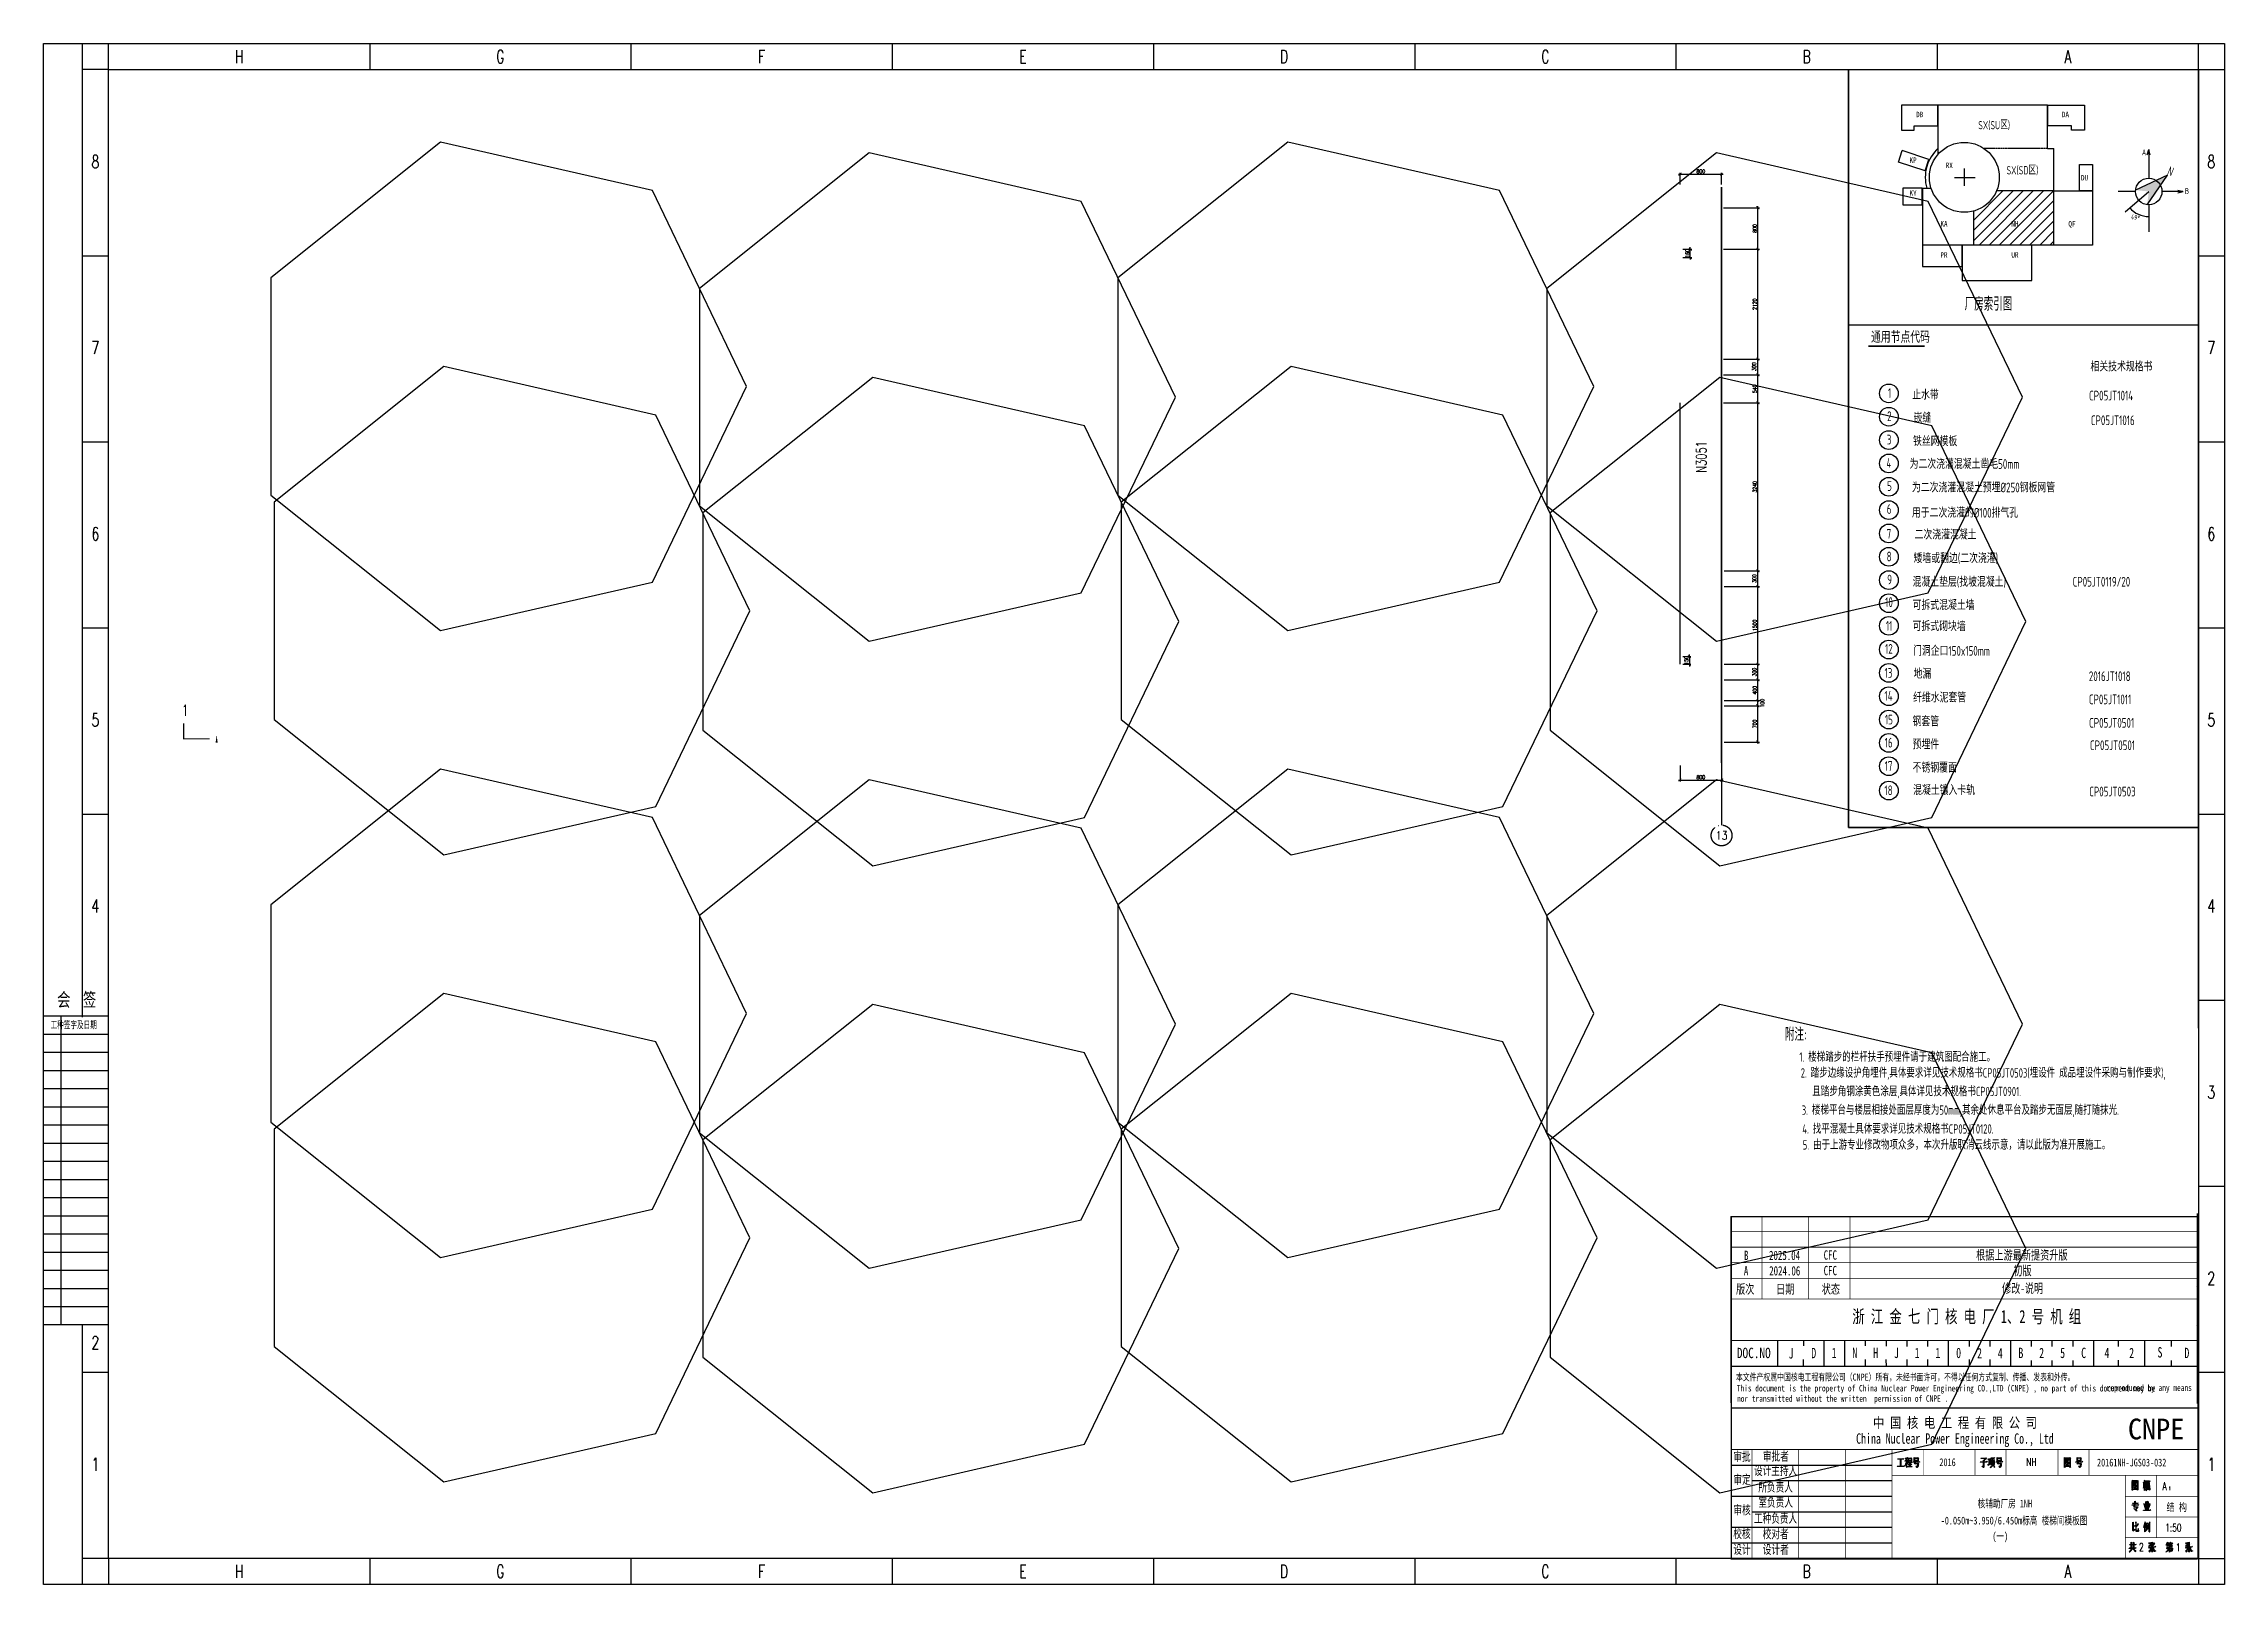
# Model space of a CAD drawing. Extents: x -383207 to 558143, y -95136 to 11777.
# Drawn here: x 470397 to 512447, y -90676 to -60976 of the extents above; entities that cross this region are included whole.
import ezdxf
from ezdxf.enums import TextEntityAlignment as Align

# ---------------------------------------------------------------- set-up
doc = ezdxf.new("R2010")
doc.units = 0
for name, pattern in [('CENTER', [50.8, 31.75, -6.35, 6.35, -6.35]), ('CENTER2', [1.125, 0.75, -0.125, 0.125, -0.125]), ('CONTINOUS', [0]), ('DOTE', [2.42, 2, -0.2, 0.02, -0.2])]:
    doc.linetypes.add(name, pattern=pattern)
doc.layers.get('0').update_dxf_attribs({"linetype": 'CONTINUOUS'})
doc.layers.get('Defpoints').update_dxf_attribs({"linetype": 'CONTINUOUS'})
for name, color, linetype in [('1', 7, 'CONTINUOUS'), ('AXIS', 1, 'DOTE'), ('AXIS_TEXT', 7, 'CONTINUOUS'), ('BORDER', 7, 'CONTINUOUS'), ('C77(文本)', 7, 'CONTINUOUS'), ('DIM', 3, 'CONTINUOUS'), ('DIM_SYMB', 3, 'CONTINUOUS'), ('DOTE', 1, 'CONTINUOUS'), ('PDIM', 2, 'CONTINUOUS'), ('PUB_TEXT', 7, 'CONTINUOUS'), ('S_STAIR', 4, 'CONTINUOUS'), ('ST-NO', 7, 'CONTINUOUS'), ('STAIR', 2, 'CONTINUOUS'), ('THIN', 3, 'CONTINUOUS'), ('TK', 4, 'CONTINUOUS'), ('中心线', 2, 'CENTER'), ('变动', 6, 'CONTINUOUS'), ('图框', 4, 'CONTINOUS'), ('土建', 4, 'CONTINUOUS'), ('指北针', 3, 'CONTINUOUS'), ('缩略图', 4, 'CONTINUOUS')]:
    doc.layers.add(name, color=color, linetype=linetype)
doc.layers.add('插筋区', color=30, linetype='CONTINUOUS', lineweight=15)
doc.styles.add('_TCH_AXIS', font='COMPLEX', dxfattribs={"bigfont": 'GBCBIG'})
doc.styles.add('_TCH_LABEL', font='COMPLEX', dxfattribs={"bigfont": 'GBCBIG'})
doc.styles.add('CHINESE-3', font='romand.shx', dxfattribs={"width": 0.8, "bigfont": 'ochinese.shx'})
doc.styles.add('COMPLEX', font='COMPLEX')
doc.styles.add('HZ', font='TXT.shx', dxfattribs={"width": 0.7, "bigfont": 'hz.shx'})
doc.styles.add('RH', font='romans.shx', dxfattribs={"width": 0.7, "bigfont": 'hz.shx'})
doc.styles.add('romand', font='romand.shx', dxfattribs={"width": 0.7, "height": 200, "bigfont": 'OCHINESE.shx'})
doc.styles.add('S1', font='tssdeng.shx', dxfattribs={"width": 0.7, "bigfont": 'tssdchn.shx'})
doc.styles.add('TSSD_Dimension', font='Tssdeng.shx', dxfattribs={"width": 0.7, "bigfont": 'tssdchn.shx'})
doc.styles.add('TSSD_Label', font='tssdeng.shx', dxfattribs={"width": 0.7, "bigfont": 'hztxt.shx'})
doc.styles.add('宋体', font='', dxfattribs={"width": 0.7})
doc.styles.get('宋体').set_extended_font_data('SimSun')
doc.dimstyles.new('DIM25', dxfattribs={"dimtxt": 75, "dimasz": 40, "dimexe": 30, "dimexo": 50, "dimgap": 20, "dimtad": 1, "dimdec": 0, "dimzin": 0, "dimdsep": 46, "dimtxsty": 'RH', "dimblk": 'ARCHTICK', "dimcen": 0, "dimdle": 30, "dimclrd": 3, "dimclre": 3, "dimclrt": 3, "dimazin": 0, "dimtfac": 1, "dimtdec": 0, "dimtix": 1, "dimtmove": 2, "dimatfit": 3, "dimldrblk": '_DIMX', "dimfxl": 1, "dimtolj": 1, "dimtzin": 0, "dimarcsym": 0})

msp = doc.modelspace()

# ---------------------------------------------------------------- texts
at = {"color": 3, "linetype": 'ByBlock', "width": 0.8}
for s, p in [('DB', (506502.8, -62394.2, 0)), ('DA', (509313.1, -62394.2, 0)), ('KP', (506375.5, -63275.7, 0)), ('RX', (507072.9, -63374.7, 0)), ('KY', (506375.5, -63908.2, 0)), ('DU', (509681.3, -63613.9, 0)), ('KA', (506970.6, -64504.2, 0)), ('NH', (508339.8, -64504.2, 0)), ('QF', (509439.1, -64504.2, 0)), ('PR', (506970.6, -65103.4, 0)), ('UR', (508339.8, -65102.6, 0))]:
    msp.add_text(s, height=105.73, dxfattribs=at).set_placement(p)
at = {"color": 0, "style": 'HZ', "width": 0.9}
msp.add_text('会 签  ', height=300, dxfattribs=at).set_placement((471276, -79565.7, 0), align=Align.CENTER)
at = {"color": 2, "linetype": 'Continuous', "attachment_point": 5, "style": '宋体'}
for s, width, insert, char_height in [('{\\C256;浙 江 金 七 门 核 电 厂 1、2 号 机 组}', 8184.956, (507478.5, -85526.9, 0), 250), ('J', 288.74, (504090.8, -86224.7, 0), 200), ('D', 338.005, (504529.3, -86216.9, 0), 200), ('1', 338.005, (504922.5, -86215.8, 0), 200), ('N', 338.005, (505322.5, -86215.8, 0), 200), ('H', 4999.997, (505722.5, -86215.8, 0), 200), ('J', 338.005, (506122.5, -86215.8, 0), 200), ('1', 338.005, (506522.5, -86215.8, 0), 200), ('1', 338.005, (506922.5, -86215.8, 0), 200), ('0', 338.005, (507322.5, -86215.8, 0), 200), ('B', 338.005, (508522.5, -86215.8, 0), 200), ('2', 338.005, (508922.5, -86215.8, 0), 200), ('5', 338.005, (509328.1, -86215.8, 0), 200), ('C', 338.005, (509733.1, -86215.8, 0), 200), ('4', 338.005, (510183.1, -86215.8, 0), 200), ('2', 338.005, (510658.1, -86215.8, 0), 200), ('S', 338.005, (511204.5, -86205.3, 0), 200), ('D', 338.005, (511722.5, -86215.8, 0), 200), ('2016', 865.439, (507109, -88323.2, 0), 150)]:
    msp.add_mtext_dynamic_manual_height_columns(s, width=width, gutter_width=50, heights=[0], dxfattribs=dict(at, insert=insert, char_height=char_height))
at = {"color": 1, "linetype": 'Continuous', "char_height": 200, "attachment_point": 5, "style": '宋体'}
for s, width, insert in [('2', 200, (507725.7, -86219.9, 0)), ('4', 13.52, (508125.7, -86219.9, 0))]:
    msp.add_mtext_dynamic_manual_height_columns(s, width=width, gutter_width=2, heights=[0], dxfattribs=dict(at, insert=insert))
at = {"color": 2, "char_height": 170, "attachment_point": 1, "style": '宋体'}
for s, width, heights, insert in [('\\pi40.01113;审批', 400, [221.9], (502938.9, -88127.5, 0)), ('\\pi185.93291;审批者', 859.766, [0], (503361.5, -88121.8, 0)), ('\\pi42.32502;审定', 400, [0], (502938.9, -88571.9, 0)), ('\\pi15.03562;设计主持人', 859.766, [0], (503361.5, -88398.2, 0)), ('\\pi98.33566;所负责人', 859.766, [0], (503361.5, -88718.2, 0)), ('\\pi41.66391;审核', 400, [0], (502938.9, -89157.6, 0)), ('\\pi99.65788;室负责人', 859.766, [0], (503361.5, -89009.9, 0)), ('\\pi14.70507;工种负责人', 859.766, [0], (503361.5, -89319.6, 0)), ('\\pi39.35002;校核', 400, [0], (502938.9, -89614, 0)), ('\\pi39.01946;设计', 400, [0], (502938.9, -89919, 0)), ('\\pi183.61902;校对者', 859.766, [221], (503361.5, -89618.9, 0)), ('\\pi184.61069;设计者', 859.766, [221], (503361.5, -89919, 0))]:
    msp.add_mtext_dynamic_manual_height_columns(s, width=width, gutter_width=50, heights=heights, dxfattribs=dict(at, insert=insert))
at = {"layer": '1', "color": 2, "style": '宋体'}
for s, height, width, p in [('B', 180, 0.7, (503184.8, -84424.1, 0)), ('2025.04', 180, 0.7, (503666, -84424.1, 0)), ('CFC', 180, 0.7, (504720, -84417.4, 0)), ('根据上游最新提资升版', 180, 0.7, (507660.1, -84416.3, 0)), ('初版', 180, 0.7, (508377.7, -84717.9, 0)), ('版次', 180, 0.7, (503030.7, -85073, 0)), ('A', 180, 0.7, (503181.3, -84720.4, 0)), ('2024.06', 180, 0.7, (503669.5, -84721.4, 0)), ('日期 ', 180, 0.7, (503803.4, -85073, 0)), ('状态', 180, 0.7, (504682.1, -85073, 0)), ('CFC', 180, 0.7, (504720, -84717.4, 0)), ('修改-说明', 180, 0.7, (508160.1, -85058.1, 0)), ('DOC.NO', 200, 0.8, (503046.3, -86315.6, 0)), ('中 国 核 电 工 程 有 限 公 司', 200, 0.8, (505672.7, -87659.9, 0)), ('China Nuclear Power Engineering Co., Ltd', 200, 0.7, (505346.3, -87965.1, 0))]:
    msp.add_text(s, height=height, dxfattribs=dict(at, width=width)).set_placement(p)
at = {"layer": '1', "color": 2, "ltscale": 0.8, "style": '宋体', "width": 0.7}
for s, height, p in [('本文件产权属中国核电工程有限公司（CNPE）所有，未经书面许可，不得以任何方式复制、传播、发表和外传。', 135, (503029, -86748.3, 0)), ('This document is the property of China Nuclear Power Engineering CO.,LTD (CNPE) , no part of this document may be', 125, (503044.7, -86958.1, 0)), ('nor transmitted without the written  permission of CNPE .', 125, (503049.5, -87157.1, 0)), ('reproduced by any means , ', 125, (510176.9, -86948.1, 0))]:
    msp.add_text(s, height=height, dxfattribs=at).set_placement(p)
at = {"layer": 'C77(文本)', "color": 0, "style": 'S1', "width": 0.7}
msp.add_text('厂房索引图', height=262.5, dxfattribs=at).set_placement((507438.5, -66204.4, 0), align=Align.BOTTOM_LEFT)
at = {"layer": 'C77(文本)', "style": 'S1', "width": 0.7}
msp.add_text('通用节点代码', height=225, dxfattribs=at).set_placement((505633.5, -66744.7, 0))
at = {"layer": 'C77(文本)', "color": 4, "style": 'S1', "width": 0.7}
for s, height, p in [('相关技术规格书', 187.5, (509864.7, -67294.8, 0)), ('1', 187.5, (505959.1, -67806.5, 0)), ('止水带', 187.5, (506427.3, -67838.7, 0)), ('CP05JT1014', 187.5, (509837.6, -67854.8, 0)), ('2', 187.5, (505944.3, -68252.3, 0)), ('嵌缝', 187.5, (506452.7, -68283.1, 0)), ('3', 187.5, (505938.8, -68702.6, 0)), ('铁丝网模板', 187.5, (506443.1, -68735.1, 0)), ('CP05JT1016', 187.5, (509872.4, -68331, 0)), ('4', 187.5, (505932.5, -69153.3, 0)), (' 为二次浇灌混凝土凿毛50mm', 187.5, (506298.1, -69173.4, 0)), ('5', 187.5, (505943.9, -69598.4, 0)), ('为二次浇灌混凝土预埋%%C250钢板网管', 187.5, (506423, -69625.9, 0)), ('6', 187.5, (505937.8, -70041.3, 0)), ('用于二次浇灌的%%c100排气孔', 187.5, (506421.4, -70113.4, 0)), ('7', 187.5, (505935.4, -70518.8, 0)), ('二次浇灌混凝土', 187.5, (506473.4, -70534.4, 0)), ('8', 187.5, (505935.2, -70956.5, 0)), ('矮墙或翻边(二次浇灌)', 187.5, (506454.1, -70989.6, 0)), ('9', 187.5, (505944.9, -71402.2, 0)), ('混凝土垫层(找坡混凝土)', 187.5, (506434.9, -71446.7, 0)), ('CP05JT0119/20', 187.5, (509521.9, -71443.1, 0)), ('10', 187.5, (505906.2, -71836.9, 0)), ('可拆式混凝土墙', 187.5, (506434.9, -71893.2, 0)), ('11', 187.5, (505919.9, -72295.4, 0)), ('可拆式砌块墙', 187.5, (506434.9, -72299.6, 0)), ('12', 187.5, (505903.6, -72736.7, 0)), ('门洞企口150x150mm', 187.5, (506444.5, -72775.6, 0)), ('13', 187.5, (505894.7, -73200.6, 0)), ('地漏', 187.5, (506454.1, -73216.5, 0)), ('2016JT1018', 187.5, (509834.2, -73264.3, 0)), ('14', 187.5, (505892.5, -73642.8, 0)), ('纤维水泥套管', 187.5, (506444.5, -73675.6, 0)), ('CP05JT1011', 187.5, (509834.2, -73710.8, 0)), ('15', 187.5, (505900.2, -74100.9, 0)), ('钢套管', 187.5, (506434.9, -74134.6, 0)), ('CP05JT0501', 187.5, (509838.2, -74162.6, 0)), ('16', 187.5, (505896.4, -74545.1, 0)), ('预埋件', 187.5, (506434.9, -74577, 0)), ('CP05JT0501', 187.5, (509855.4, -74595.5, 0)), ('17', 187.5, (505896.4, -74994.8, 0)), ('不锈钢覆面', 187.5, (506434.9, -75026.7, 0)), ('混凝土镶入卡轨', 187.5, (506444.5, -75459.8, 0)), ('18', 187.5, (505892.5, -75463.8, 0)), ('CP05JT0503', 187.5, (509840.6, -75487.5, 0)), ('附注:', 250, (503973.5, -80198.1, 0)), ('1. 楼梯踏步的栏杆扶手预埋件请于建筑图配合施工。', 180, (504250.5, -80601.9, 0)), ('2. 踏步边缘设护角埋件,具体要求详见技术规格书CP05JT0503(埋设件 成品埋设件采购与制作要求),', 180, (504277.7, -80906.9, 0)), ('且踏步角钢涂黄色涂层,具体详见技术规格书CP05JT0901.', 180, (504501.9, -81265.3, 0)), ('3. 楼梯平台与楼层相接处面层厚度为50mm,其余处休息平台及踏步无面层,随打随抹光.', 180, (504298, -81623.7, 0)), ('4. 找平混凝土具体要求详见技术规格书CP05JT0120.', 180, (504308.9, -81987.4, 0))]:
    msp.add_text(s, height=height, dxfattribs=at).set_placement(p)
msp.add_text('5. 由于上游专业修改物项众多，本次升版取消云线示意，请以此版为准开展施工。', height=180, dxfattribs=at).set_placement((504316, -82349, 0), align=Align.BOTTOM_LEFT)
at = {"layer": 'PDIM', "color": 4, "style": 'romand', "width": 0.7}
msp.add_text('N3051', height=200, rotation=90, dxfattribs=at).set_placement((502460.2, -69248.7, 0))
at = {"layer": 'PUB_TEXT', "style": '_TCH_LABEL', "width": 0.705882}
msp.add_text('1', height=212.5, dxfattribs=at).set_placement((473063.8, -73933.6, 0))
at = {"layer": 'PUB_TEXT', "color": 2, "style": '宋体'}
msp.add_text('CNPE', height=400, dxfattribs=at).set_placement((510586.6, -87881.2, 0))
at = {"layer": 'TK', "linetype": 'Continuous', "style": 'HZ', "width": 0.7}
msp.add_text('工种签字及日期', height=140, dxfattribs=at).set_placement((470977.2, -79972.4, 0), align=Align.CENTER)
at = {"layer": 'TK', "color": 2}
for s, style, width, p in [('NH', 'romand', 0.7, (508627.1, -88393.1, 0)), ('结 构', 'CHINESE-3', 0.8, (511331.3, -89277.2, 0))]:
    msp.add_text(s, height=150, dxfattribs=dict(at, style=style, width=width)).set_placement(p)
at = {"layer": 'TK', "color": 1, "width": 0.7}
for s, height, style, p in [('20161NH-JGS03-032', 150, '宋体', (509991.6, -88402.3, 0)), ('A  ', 150, 'romand', (511254, -88857.7, 0)), ('核辅助厂房 1NH ', 150, '宋体', (507689.3, -89194.5, 0)), ('1', 66.7, 'romand', (511366.3, -88857.7, 0)), ('-0.050m~3.950/6.450m标高 楼梯间模板图', 150, '宋体', (506977.9, -89521.3, 0)), ('1:50', 150, 'romand', (511306.7, -89657.7, 0)), ('(一)', 150, '宋体', (507972.6, -89823.1, 0))]:
    msp.add_text(s, height=height, dxfattribs=dict(at, style=style)).set_placement(p)
at = {"layer": 'TK', "color": 4, "style": 'romand', "width": 0.7}
for s, p in [('2', (510801.4, -90033.5, 0)), ('1', (511510.2, -90039.3, 0))]:
    msp.add_text(s, height=150, dxfattribs=at).set_placement(p)
at = {"layer": '图框', "style": 'HZ', "width": 0.7}
for s, p in [('H', (474165.7, -61351.4, 0)), ('G', (479203.2, -61351.4, 0)), ('F', (484240.7, -61351.4, 0)), ('E', (489278.2, -61351.4, 0)), ('D', (494315.7, -61351.4, 0)), ('C', (499353.2, -61351.4, 0)), ('B', (504390.7, -61351.4, 0)), ('A', (509428.2, -61351.4, 0)), ('8', (471394.9, -63376.1, 0)), ('8', (512194.9, -63376.1, 0)), ('7', (471394.9, -66963.6, 0)), ('7', (512194.9, -66963.6, 0)), ('6', (471394.9, -70551.1, 0)), ('6', (512194.9, -70551.1, 0)), ('5', (471394.9, -74138.6, 0)), ('5', (512194.9, -74138.6, 0)), ('4', (471394.9, -77726.1, 0)), ('4', (512194.9, -77726.1, 0)), ('3', (512194.9, -81313.6, 0)), ('2', (512194.9, -84901.1, 0)), ('2', (471394.9, -86141.9, 0)), ('1', (471394.9, -88488.6, 0)), ('1', (512194.9, -88488.6, 0)), ('H', (474165.7, -90551.4, 0)), ('G', (479203.2, -90551.4, 0)), ('F', (484240.7, -90551.4, 0)), ('E', (489278.2, -90551.4, 0)), ('D', (494315.7, -90551.4, 0)), ('C', (499353.2, -90551.4, 0)), ('B', (504390.7, -90551.4, 0)), ('A', (509428.2, -90551.4, 0))]:
    msp.add_text(s, height=250, dxfattribs=at).set_placement(p, align=Align.CENTER)
at = {"layer": '土建', "color": 4, "linetype": 'ByBlock', "style": 'TSSD_Label', "width": 0.7}
for s, p in [('SX(SU区)', (507701.7, -62627.8, 0)), ('SX(SD区)', (508246.5, -63496.9, 0))]:
    msp.add_text(s, height=158.59, dxfattribs=at).set_placement(p)

# ---------------------------------------------------------------- blocks, each defined once
blk = doc.blocks.new('_ArchTick')
at = {"color": 0}
blk.add_lwpolyline([(-0.7, -0.7, 0.3, 0.3, 0), (0.7, 0.7, 0.5, 0.5, 0)], format="xyseb", dxfattribs=at)
blk = doc.blocks.new('2016项目指北针')
at = {"layer": '指北针'}
for p, q in [((539865, -16569), (539916, -16383)), ((539916, -16380), (539916, -17383)), ((539967, -16569), (539916, -16383)), ((539452, -17848), (538842, -17848)), ((539097, -18561), (539917, -17848)), ((539916, -18313), (539916, -19262)), ((541113, -17848), (540381, -17848)), ((540933, -17797), (541119, -17848)), ((540933, -17899), (541119, -17848))]:
    blk.add_line(p, q, dxfattribs=at)
blk.add_lwpolyline([(539866, -18310), (540569, -17282), (539454, -17803)], dxfattribs=at)
blk.add_circle((539916, -17848), 465, dxfattribs=at)
blk.add_arc((539919, -17831), 894, 221.74861, 269.86795, dxfattribs=at)
for points in [[(539916, -16518), (539865, -16569), (539916, -16383)], [(539967, -16569), (539916, -16383), (539916, -16518)], [(539454, -17803), (540569, -17282), (539917, -17848)], [(539917, -17848), (539866, -18310), (540569, -17282)], [(540984, -17848), (540933, -17797), (541119, -17848)], [(540933, -17899), (541119, -17848), (540984, -17848)]]:
    blk.add_solid(points, dxfattribs=at)
at = {"layer": '指北针', "xscale": 47.24999999999999, "yscale": 47.24999999999999, "zscale": 47.24999999999999, "rotation": 152.781760406588}
blk.add_blockref('_ArchTick', (539252, -18426), dxfattribs=at)
at = {"layer": '指北针', "xscale": 47.24999999999999, "yscale": 47.24999999999999, "zscale": 47.24999999999999}
blk.add_blockref('_ArchTick', (539918, -18724), dxfattribs=at)
at = {"layer": '指北针', "style": 'TSSD_Dimension', "width": 0.7}
for s, p in [('A', (539676, -16587)), ('B', (541183, -17939))]:
    blk.add_text(s, height=210, dxfattribs=at).set_placement(p)
blk.add_text('N', height=315, rotation=158.11821, dxfattribs=at).set_placement((540833, -17021))
at = {"layer": '指北针', "insert": (539448, -18758), "char_height": 178.5, "attachment_point": 5, "rotation": 346.39088, "style": 'S1'}
blk.add_mtext('\\A1;49°', dxfattribs=at)
blk = doc.blocks.new('A$C3BE417EA')
at = {"layer": 'ST-NO'}
blk.add_blockref('2016项目指北针', (-538894, 16540), dxfattribs=at)
blk = doc.blocks.new('_AXISO')
blk.add_circle((0, 0), 0.5)
at = {"layer": 'AXIS_TEXT', "style": 'COMPLEX', "width": 1.041667}
blk.add_attdef('A', text='', height=0.56, dxfattribs=at).set_placement((-0.25, -0.28), (0.25, -0.28), align=Align.FIT)
blk = doc.blocks.new('*D21')
at = {"layer": 'Defpoints', "color": 0, "linetype": 'Continuous', "transparency": 16777216}
for p in [(502752, -73740), (503450, -73740), (502752, -74440)]:
    blk.add_point(p, dxfattribs=at)
at = {"layer": 'DIM', "color": 3, "linetype": 'Continuous', "lineweight": -2, "transparency": 16777216}
for p, q in [((502802, -73740), (503480, -73740)), ((503450, -74470), (503450, -73710)), ((502802, -74440), (503480, -74440))]:
    blk.add_line(p, q, dxfattribs=at)
at = {"layer": 'DIM', "color": 3, "linetype": 'Continuous', "lineweight": -2, "transparency": 16777216, "xscale": 40, "yscale": 40, "zscale": 40}
for p, rotation in [((503450, -73740), 90), ((503450, -74440), 270)]:
    blk.add_blockref('_ArchTick', p, dxfattribs=dict(at, rotation=rotation))
at = {"layer": 'DIM', "color": 3, "linetype": 'Continuous', "transparency": 16777216, "insert": (503392, -74090), "char_height": 75, "attachment_point": 5, "rotation": 90, "style": 'RH'}
blk.add_mtext('\\A1;700', dxfattribs=at)
blk = doc.blocks.new('_DIMX')
blk.add_line((-150, 0), (150, 0))
at = {"const_width": 50}
blk.add_lwpolyline([(-70, -70), (70, 70)], dxfattribs=at)
blk = doc.blocks.new('*D22')
at = {"layer": 'Defpoints', "color": 0, "linetype": 'Continuous', "transparency": 16777216}
for p in [(502752, -73640), (502752, -73740), (503450, -73640)]:
    blk.add_point(p, dxfattribs=at)
at = {"layer": 'DIM', "color": 3, "linetype": 'Continuous', "lineweight": -2, "transparency": 16777216}
for p, q in [((502802, -73640), (503480, -73640)), ((502802, -73740), (503480, -73740)), ((503450, -73770), (503450, -73610))]:
    blk.add_line(p, q, dxfattribs=at)
at = {"layer": 'DIM', "color": 3, "linetype": 'Continuous', "lineweight": -2, "transparency": 16777216, "xscale": 40, "yscale": 40, "zscale": 40}
for p, rotation in [((503450, -73640), 90), ((503450, -73740), 270)]:
    blk.add_blockref('_ArchTick', p, dxfattribs=dict(at, rotation=rotation))
at = {"layer": 'DIM', "color": 3, "linetype": 'Continuous', "transparency": 16777216, "insert": (503536, -73690), "char_height": 75, "attachment_point": 5, "rotation": 90, "style": 'RH'}
blk.add_mtext('\\A1;100', dxfattribs=at)
blk = doc.blocks.new('*D23')
at = {"layer": 'Defpoints', "color": 0, "linetype": 'Continuous', "transparency": 16777216}
for p in [(502752, -73240), (503450, -73240), (502752, -73640)]:
    blk.add_point(p, dxfattribs=at)
at = {"layer": 'DIM', "color": 3, "linetype": 'Continuous', "lineweight": -2, "transparency": 16777216}
for p, q in [((502802, -73240), (503480, -73240)), ((503450, -73670), (503450, -73210)), ((502802, -73640), (503480, -73640))]:
    blk.add_line(p, q, dxfattribs=at)
at = {"layer": 'DIM', "color": 3, "linetype": 'Continuous', "lineweight": -2, "transparency": 16777216, "xscale": 40, "yscale": 40, "zscale": 40}
for p, rotation in [((503450, -73240), 90), ((503450, -73640), 270)]:
    blk.add_blockref('_ArchTick', p, dxfattribs=dict(at, rotation=rotation))
at = {"layer": 'DIM', "color": 3, "linetype": 'Continuous', "transparency": 16777216, "insert": (503392, -73440), "char_height": 75, "attachment_point": 5, "rotation": 90, "style": 'RH'}
blk.add_mtext('\\A1;400', dxfattribs=at)
blk = doc.blocks.new('*D24')
at = {"layer": 'Defpoints', "color": 0, "linetype": 'Continuous', "transparency": 16777216}
for p in [(502752, -72940), (503450, -72940), (502752, -73240)]:
    blk.add_point(p, dxfattribs=at)
at = {"layer": 'DIM', "color": 3, "linetype": 'Continuous', "lineweight": -2, "transparency": 16777216}
for p, q in [((502802, -72940), (503480, -72940)), ((503450, -73270), (503450, -72910)), ((502802, -73240), (503480, -73240))]:
    blk.add_line(p, q, dxfattribs=at)
at = {"layer": 'DIM', "color": 3, "linetype": 'Continuous', "lineweight": -2, "transparency": 16777216, "xscale": 40, "yscale": 40, "zscale": 40}
for p, rotation in [((503450, -72940), 90), ((503450, -73240), 270)]:
    blk.add_blockref('_ArchTick', p, dxfattribs=dict(at, rotation=rotation))
at = {"layer": 'DIM', "color": 3, "linetype": 'Continuous', "transparency": 16777216, "insert": (503385, -73090), "char_height": 75, "attachment_point": 5, "rotation": 90, "style": 'RH'}
blk.add_mtext('\\A1;300', dxfattribs=at)
blk = doc.blocks.new('*D25')
at = {"layer": 'Defpoints', "color": 0, "linetype": 'Continuous', "transparency": 16777216}
for p in [(502752, -71440), (503450, -71440), (502752, -72940)]:
    blk.add_point(p, dxfattribs=at)
at = {"layer": 'DIM', "color": 3, "linetype": 'Continuous', "lineweight": -2, "transparency": 16777216}
for p, q in [((502802, -71440), (503480, -71440)), ((503450, -72970), (503450, -71410)), ((502802, -72940), (503480, -72940))]:
    blk.add_line(p, q, dxfattribs=at)
at = {"layer": 'DIM', "color": 3, "linetype": 'Continuous', "lineweight": -2, "transparency": 16777216, "xscale": 40, "yscale": 40, "zscale": 40}
for p, rotation in [((503450, -71440), 90), ((503450, -72940), 270)]:
    blk.add_blockref('_ArchTick', p, dxfattribs=dict(at, rotation=rotation))
at = {"layer": 'DIM', "color": 3, "linetype": 'Continuous', "transparency": 16777216, "insert": (503392, -72190), "char_height": 75, "attachment_point": 5, "rotation": 90, "style": 'RH'}
blk.add_mtext('\\A1;1500', dxfattribs=at)
blk = doc.blocks.new('*D26')
at = {"layer": 'Defpoints', "color": 0, "linetype": 'Continuous', "transparency": 16777216}
for p in [(502752, -71140), (502752, -71440), (503450, -71140)]:
    blk.add_point(p, dxfattribs=at)
at = {"layer": 'DIM', "color": 3, "linetype": 'Continuous', "lineweight": -2, "transparency": 16777216}
for p, q in [((502802, -71140), (503480, -71140)), ((502802, -71440), (503480, -71440)), ((503450, -71470), (503450, -71110))]:
    blk.add_line(p, q, dxfattribs=at)
at = {"layer": 'DIM', "color": 3, "linetype": 'Continuous', "lineweight": -2, "transparency": 16777216, "xscale": 40, "yscale": 40, "zscale": 40}
for p, rotation in [((503450, -71140), 90), ((503450, -71440), 270)]:
    blk.add_blockref('_ArchTick', p, dxfattribs=dict(at, rotation=rotation))
at = {"layer": 'DIM', "color": 3, "linetype": 'Continuous', "transparency": 16777216, "insert": (503384, -71288), "char_height": 75, "attachment_point": 5, "rotation": 90, "style": 'RH'}
blk.add_mtext('\\A1;300', dxfattribs=at)
blk = doc.blocks.new('*D27')
at = {"layer": 'Defpoints', "color": 0, "linetype": 'Continuous', "transparency": 16777216}
for p in [(502741, -67900), (503450, -67900), (502752, -71140)]:
    blk.add_point(p, dxfattribs=at)
at = {"layer": 'DIM', "color": 3, "linetype": 'Continuous', "lineweight": -2, "transparency": 16777216}
for p, q in [((502791, -67900), (503480, -67900)), ((503450, -71170), (503450, -67870)), ((502802, -71140), (503480, -71140))]:
    blk.add_line(p, q, dxfattribs=at)
at = {"layer": 'DIM', "color": 3, "linetype": 'Continuous', "lineweight": -2, "transparency": 16777216, "xscale": 40, "yscale": 40, "zscale": 40}
for p, rotation in [((503450, -67900), 90), ((503450, -71140), 270)]:
    blk.add_blockref('_ArchTick', p, dxfattribs=dict(at, rotation=rotation))
at = {"layer": 'DIM', "color": 3, "linetype": 'Continuous', "transparency": 16777216, "insert": (503392, -69520), "char_height": 75, "attachment_point": 5, "rotation": 90, "style": 'RH'}
blk.add_mtext('\\A1;3240', dxfattribs=at)
blk = doc.blocks.new('*D28')
at = {"layer": 'Defpoints', "color": 0, "linetype": 'Continuous', "transparency": 16777216}
for p in [(502741, -67360), (503450, -67360), (502741, -67900)]:
    blk.add_point(p, dxfattribs=at)
at = {"layer": 'DIM', "color": 3, "linetype": 'Continuous', "lineweight": -2, "transparency": 16777216}
for p, q in [((502791, -67360), (503480, -67360)), ((503450, -67930), (503450, -67330)), ((502791, -67900), (503480, -67900))]:
    blk.add_line(p, q, dxfattribs=at)
at = {"layer": 'DIM', "color": 3, "linetype": 'Continuous', "lineweight": -2, "transparency": 16777216, "xscale": 40, "yscale": 40, "zscale": 40}
for p, rotation in [((503450, -67360), 90), ((503450, -67900), 270)]:
    blk.add_blockref('_ArchTick', p, dxfattribs=dict(at, rotation=rotation))
at = {"layer": 'DIM', "color": 3, "linetype": 'Continuous', "transparency": 16777216, "insert": (503392, -67630), "char_height": 75, "attachment_point": 5, "rotation": 90, "style": 'RH'}
blk.add_mtext('\\A1;540', dxfattribs=at)
blk = doc.blocks.new('*D29')
at = {"layer": 'Defpoints', "color": 0, "linetype": 'Continuous', "transparency": 16777216}
for p in [(502741, -67060), (503450, -67060), (502741, -67360)]:
    blk.add_point(p, dxfattribs=at)
at = {"layer": 'DIM', "color": 3, "linetype": 'Continuous', "lineweight": -2, "transparency": 16777216}
for p, q in [((502791, -67060), (503480, -67060)), ((503450, -67390), (503450, -67030)), ((502791, -67360), (503480, -67360))]:
    blk.add_line(p, q, dxfattribs=at)
at = {"layer": 'DIM', "color": 3, "linetype": 'Continuous', "lineweight": -2, "transparency": 16777216, "xscale": 40, "yscale": 40, "zscale": 40}
for p, rotation in [((503450, -67060), 90), ((503450, -67360), 270)]:
    blk.add_blockref('_ArchTick', p, dxfattribs=dict(at, rotation=rotation))
at = {"layer": 'DIM', "color": 3, "linetype": 'Continuous', "transparency": 16777216, "insert": (503379, -67204), "char_height": 75, "attachment_point": 5, "rotation": 90, "style": 'RH'}
blk.add_mtext('\\A1;300', dxfattribs=at)
blk = doc.blocks.new('*D17')
at = {"layer": 'Defpoints', "color": 0, "linetype": 'Continuous', "transparency": 16777216}
for p in [(502741, -64940), (503450, -64940), (502741, -67060)]:
    blk.add_point(p, dxfattribs=at)
at = {"layer": 'DIM', "color": 3, "linetype": 'Continuous', "lineweight": -2, "transparency": 16777216}
for p, q in [((502791, -64940), (503480, -64940)), ((503450, -67090), (503450, -64910)), ((502791, -67060), (503480, -67060))]:
    blk.add_line(p, q, dxfattribs=at)
at = {"layer": 'DIM', "color": 3, "linetype": 'Continuous', "lineweight": -2, "transparency": 16777216, "xscale": 40, "yscale": 40, "zscale": 40}
for p, rotation in [((503450, -64940), 90), ((503450, -67060), 270)]:
    blk.add_blockref('_ArchTick', p, dxfattribs=dict(at, rotation=rotation))
at = {"layer": 'DIM', "color": 3, "linetype": 'Continuous', "transparency": 16777216, "insert": (503392, -66000), "char_height": 75, "attachment_point": 5, "rotation": 90, "style": 'RH'}
blk.add_mtext('\\A1;2120', dxfattribs=at)
blk = doc.blocks.new('*D18')
at = {"layer": 'Defpoints', "color": 0, "linetype": 'Continuous', "transparency": 16777216}
for p in [(502741, -64140), (503450, -64140), (502741, -64940)]:
    blk.add_point(p, dxfattribs=at)
at = {"layer": 'DIM', "color": 3, "linetype": 'Continuous', "lineweight": -2, "transparency": 16777216}
for p, q in [((502791, -64140), (503480, -64140)), ((503450, -64970), (503450, -64110)), ((502791, -64940), (503480, -64940))]:
    blk.add_line(p, q, dxfattribs=at)
at = {"layer": 'DIM', "color": 3, "linetype": 'Continuous', "lineweight": -2, "transparency": 16777216, "xscale": 40, "yscale": 40, "zscale": 40}
for p, rotation in [((503450, -64140), 90), ((503450, -64940), 270)]:
    blk.add_blockref('_ArchTick', p, dxfattribs=dict(at, rotation=rotation))
at = {"layer": 'DIM', "color": 3, "linetype": 'Continuous', "transparency": 16777216, "insert": (503392, -64540), "char_height": 75, "attachment_point": 5, "rotation": 90, "style": 'RH'}
blk.add_mtext('\\A1;800', dxfattribs=at)
blk = doc.blocks.new('*D19')
at = {"layer": 'Defpoints', "color": 0, "linetype": 'Continuous', "transparency": 16777216}
for p in [(501952, -74840), (502752, -74840), (502752, -75173)]:
    blk.add_point(p, dxfattribs=at)
at = {"layer": 'DIM', "color": 3, "linetype": 'Continuous', "lineweight": -2, "transparency": 16777216}
for p, q in [((501922, -75173), (502782, -75173)), ((501952, -74890), (501952, -75203)), ((502752, -74890), (502752, -75203))]:
    blk.add_line(p, q, dxfattribs=at)
at = {"layer": 'DIM', "color": 3, "linetype": 'Continuous', "lineweight": -2, "transparency": 16777216, "xscale": 40, "yscale": 40, "zscale": 40, "rotation": 180}
blk.add_blockref('_ArchTick', (501952, -75173), dxfattribs=at)
at = {"layer": 'DIM', "color": 3, "linetype": 'Continuous', "lineweight": -2, "transparency": 16777216, "xscale": 40, "yscale": 40, "zscale": 40}
blk.add_blockref('_ArchTick', (502752, -75173), dxfattribs=at)
at = {"layer": 'DIM', "color": 3, "linetype": 'Continuous', "transparency": 16777216, "insert": (502352, -75116), "char_height": 75, "attachment_point": 5, "style": 'RH'}
blk.add_mtext('\\A1;800', dxfattribs=at)
blk = doc.blocks.new('*D20')
at = {"layer": 'Defpoints', "color": 0, "linetype": 'Continuous', "transparency": 16777216}
for p in [(502752, -63494), (501952, -63740), (502752, -63740)]:
    blk.add_point(p, dxfattribs=at)
at = {"layer": 'DIM', "color": 3, "linetype": 'Continuous', "lineweight": -2, "transparency": 16777216}
for p, q in [((501922, -63494), (502782, -63494)), ((501952, -63690), (501952, -63464)), ((502752, -63690), (502752, -63464))]:
    blk.add_line(p, q, dxfattribs=at)
at = {"layer": 'DIM', "color": 3, "linetype": 'Continuous', "lineweight": -2, "transparency": 16777216, "xscale": 40, "yscale": 40, "zscale": 40, "rotation": 180}
blk.add_blockref('_ArchTick', (501952, -63494), dxfattribs=at)
at = {"layer": 'DIM', "color": 3, "linetype": 'Continuous', "lineweight": -2, "transparency": 16777216, "xscale": 40, "yscale": 40, "zscale": 40}
blk.add_blockref('_ArchTick', (502752, -63494), dxfattribs=at)
at = {"layer": 'DIM', "color": 3, "linetype": 'Continuous', "transparency": 16777216, "insert": (502352, -63437), "char_height": 75, "attachment_point": 5, "style": 'RH'}
blk.add_mtext('\\A1;800', dxfattribs=at)
blk = doc.blocks.new('*D78')
at = {"layer": 'Defpoints', "color": 0, "linetype": 'Continuous', "transparency": 16777216}
for p in [(501952, -64940), (501952, -65100), (502149, -64940)]:
    blk.add_point(p, dxfattribs=at)
at = {"layer": 'DIM', "color": 3, "linetype": 'Continuous', "lineweight": -2, "transparency": 16777216}
for p, q in [((502002, -64940), (502179, -64940)), ((502002, -65100), (502179, -65100)), ((502149, -64940), (502149, -64900)), ((502149, -65100), (502149, -64940)), ((502149, -65100), (502149, -65140))]:
    blk.add_line(p, q, dxfattribs=at)
at = {"layer": 'DIM', "color": 3, "linetype": 'Continuous', "lineweight": -2, "transparency": 16777216, "xscale": 40, "yscale": 40, "zscale": 40}
for p, rotation in [((502149, -64940), 270), ((502149, -65100), 90)]:
    blk.add_blockref('_ArchTick', p, dxfattribs=dict(at, rotation=rotation))
at = {"layer": 'DIM', "color": 3, "linetype": 'Continuous', "transparency": 16777216, "insert": (502092, -65020), "char_height": 75, "attachment_point": 5, "rotation": 90, "style": 'RH'}
blk.add_mtext('\\A1;160', dxfattribs=at)
blk = doc.blocks.new('*D79')
at = {"layer": 'Defpoints', "color": 0, "linetype": 'Continuous', "transparency": 16777216}
for p in [(501952, -72790), (501952, -72940), (502130, -72940)]:
    blk.add_point(p, dxfattribs=at)
at = {"layer": 'DIM', "color": 3, "linetype": 'Continuous', "lineweight": -2, "transparency": 16777216}
for p, q in [((502002, -72790), (502160, -72790)), ((502002, -72940), (502160, -72940)), ((502130, -72790), (502130, -72750)), ((502130, -72790), (502130, -72940)), ((502130, -72940), (502130, -72980))]:
    blk.add_line(p, q, dxfattribs=at)
at = {"layer": 'DIM', "color": 3, "linetype": 'Continuous', "lineweight": -2, "transparency": 16777216, "xscale": 40, "yscale": 40, "zscale": 40}
for p, rotation in [((502130, -72790), 270), ((502130, -72940), 90)]:
    blk.add_blockref('_ArchTick', p, dxfattribs=dict(at, rotation=rotation))
at = {"layer": 'DIM', "color": 3, "linetype": 'Continuous', "transparency": 16777216, "insert": (502072, -72865), "char_height": 75, "attachment_point": 5, "rotation": 90, "style": 'RH'}
blk.add_mtext('\\A1;150', dxfattribs=at)

# ---------------------------------------------------------------- dimensions: what is measured, and where the dimension line sits
at = {"layer": 'DIM', "linetype": 'Continuous'}
for base, p1, p2, picture, middle in [((502751.7, -63494.2), (501951.7, -63740.1), (502751.7, -63740.1), '*D20', (502351.7, -63436.7)), ((502751.7, -75173.2), (501951.7, -74840.1), (502751.7, -74840.1), '*D19', (502351.7, -75115.7))]:
    dim = msp.add_linear_dim(base=base, p1=p1, p2=p2, dimstyle='DIM25', dxfattribs=at)
    dim.commit()
    dim.dimension.update_dxf_attribs({"geometry": picture, "text_midpoint": middle})
for base, p1, p2, picture, middle in [((503449.8, -64140.1), (502740.7, -64940.1), (502740.7, -64140.1), '*D18', (503392.3, -64540.1)), ((502149, -64940.1), (501951.7, -65100.1), (501951.7, -64940.1), '*D78', (502091.5, -65020.1)), ((503449.8, -64940.1), (502740.7, -67060.1), (502740.7, -64940.1), '*D17', (503392.3, -66000.1)), ((503449.8, -67360.1), (502740.7, -67900.1), (502740.7, -67360.1), '*D28', (503392.3, -67630.1)), ((503449.8, -67900.1), (502751.7, -71140.1), (502740.7, -67900.1), '*D27', (503392.3, -69520.1)), ((503449.8, -71440.1), (502751.7, -72940.1), (502751.7, -71440.1), '*D25', (503392.3, -72190.1)), ((502129.9, -72940.1), (501951.7, -72790.1), (501951.7, -72940.1), '*D79', (502072.4, -72865.1)), ((503449.8, -73240.1), (502751.7, -73640.1), (502751.7, -73240.1), '*D23', (503392.3, -73440.1)), ((503449.8, -73740), (502751.7, -74440.1), (502751.7, -73740), '*D21', (503392.3, -74090))]:
    dim = msp.add_linear_dim(base=base, p1=p1, p2=p2, angle=90, dimstyle='DIM25', dxfattribs=at)
    dim.commit()
    dim.dimension.update_dxf_attribs({"geometry": picture, "text_midpoint": middle})
for base, p1, p2, picture, middle in [((503449.8, -67060.1), (502740.7, -67360.1), (502740.7, -67060.1), '*D29', (503379.4, -67203.5)), ((503449.8, -71140.1), (502751.7, -71440.1), (502751.7, -71140.1), '*D26', (503384.1, -71288.4)), ((503449.8, -72940.1), (502751.7, -73240.1), (502751.7, -72940.1), '*D24', (503384.6, -73090.1)), ((503449.8, -73640.1), (502751.7, -73740), (502751.7, -73640.1), '*D22', (503536, -73690))]:
    dim = msp.add_linear_dim(base=base, p1=p1, p2=p2, angle=90, dimstyle='DIM25', dxfattribs=at)
    dim.commit()
    dim.dimension.update_dxf_attribs({"geometry": picture, "text_midpoint": middle, "dimtype": 160})

# ---------------------------------------------------------------- hatches: boundary and pattern name
at = {"layer": '1'}
h = msp.add_hatch(color=2, dxfattribs=at)
h.paths.add_polyline_path([(506211.1, -88262.6), (506265.9, -88262.6), (506255.4, -88247.7), (506247.8, -88258.4), (506148.2, -88258.4), (506152.7, -88265), (506158.7, -88263.1), (506164.6, -88262.6), (506202.3, -88262.6), (506202.3, -88399.2), (506139.9, -88399.2), (506144.7, -88405.9), (506150.4, -88404), (506156.3, -88403.5), (506273.4, -88403.5), (506262.3, -88387.6), (506254.2, -88399.2), (506211.1, -88399.2)])
h.paths.add_polyline_path([(506323.7, -88337.3), (506323.5, -88323.3), (506323.5, -88316.7), (506328.2, -88323.6), (506331.8, -88330.7), (506334.6, -88338), (506335.3, -88340.2), (506338.4, -88347.1), (506341.7, -88344.9), (506342.2, -88343.5), (506343.6, -88335.7), (506341.5, -88328.1), (506341, -88327.6), (506337.2, -88323.3), (506332, -88319.1), (506325.4, -88314.6), (506323.5, -88313.4), (506323.5, -88296.8), (506348.1, -88296.8), (506338.7, -88283.5), (506332.3, -88292.5), (506323.5, -88292.5), (506323.5, -88251), (506332, -88248.9), (506338.4, -88247.5), (506343.2, -88246.7), (506344.6, -88246.7), (506337, -88231.8), (506333.4, -88235.4), (506328.2, -88238.9), (506321.3, -88242.7), (506317.8, -88244.4), (506310.9, -88247.2), (506304.7, -88249.6), (506298.8, -88251.5), (506293.4, -88252.9), (506291.5, -88253.4), (506291.5, -88256.7), (506299.5, -88255.5), (506306.2, -88254.6), (506311.9, -88253.4), (506316.1, -88252.7), (506316.1, -88292.5), (506287, -88292.5), (506291.5, -88299.4), (506296.7, -88296.8), (506314.2, -88296.8), (506313.3, -88304.4), (506311.9, -88312.4), (506310, -88321), (506307.8, -88329.7), (506305.5, -88339.2), (506303.3, -88346.8), (506301, -88354.6), (506298.3, -88362.5), (506295.3, -88370.3), (506292.2, -88378.4), (506288.9, -88386.4), (506287.4, -88389.3), (506288.6, -88391.9), (506296.2, -88379.1), (506299.8, -88372.2), (506303.1, -88364.8), (506306.2, -88357.3), (506309.3, -88349.4), (506312.1, -88341.1), (506314.7, -88332.6), (506316.1, -88327.6), (506315.9, -88339.2), (506315.9, -88397.6), (506315.7, -88405.2), (506315.7, -88412.3), (506315.4, -88418.9), (506315.4, -88424.4), (506324.2, -88418.4), (506324.2, -88415.4), (506324, -88411.1), (506324, -88399.2), (506323.7, -88391.6)])
h.paths.add_polyline_path([(506412.2, -88253.4), (506417.4, -88248.4), (506409.3, -88236.8), (506404.1, -88244.4), (506361.4, -88244.4), (506352.6, -88236.8), (506352.9, -88245.6), (506352.9, -88245.6), (506353.1, -88254.6), (506353.4, -88263.3), (506353.4, -88282.3), (506353.1, -88291.3), (506353.1, -88300.1), (506352.9, -88308.9), (506352.7, -88311.7), (506361, -88306.7), (506361, -88296.8), (506404.6, -88296.8), (506404.6, -88307.7), (506412.7, -88303.4), (506412.7, -88298.4), (506412.4, -88291.8), (506412.4, -88283.5), (506412.2, -88273.3)])
h.paths.add_polyline_path([(506361, -88248.4), (506404.6, -88248.4), (506404.6, -88292.5), (506361, -88292.5)], flags=16)
h.paths.add_polyline_path([(506385.9, -88326.7), (506421.4, -88326.7), (506412.2, -88313.4), (506405.8, -88322.6), (506345.1, -88322.6), (506349.8, -88329.3), (506355, -88326.7), (506378.3, -88326.7), (506378.3, -88363.4), (506348.6, -88363.4), (506353.4, -88370.1), (506358.6, -88367.7), (506378.3, -88367.7), (506378.3, -88406.8), (506336.5, -88406.8), (506341, -88413.5), (506347, -88411.6), (506352.7, -88410.9), (506425.7, -88410.9), (506415.7, -88396.9), (506408.6, -88406.8), (506385.9, -88406.8), (506385.9, -88367.7), (506418.6, -88367.7), (506409.3, -88354.2), (506402.9, -88363.4), (506385.9, -88363.4)])
h.paths.add_polyline_path([(506542.9, -88275.9), (506542.9, -88247.7), (506547.4, -88241.8), (506539.3, -88231.8), (506534.1, -88240.1), (506476.2, -88240.1), (506467.7, -88233.5), (506467.9, -88242), (506467.9, -88250.8), (506468.1, -88259.8), (506468.1, -88277.8), (506467.9, -88286.8), (506467.9, -88295.6), (506467.7, -88303.9), (506467.7, -88304.4), (506476.2, -88300.1), (506476.2, -88291.8), (506534.6, -88291.8), (506534.6, -88301), (506543.3, -88295.8), (506543.1, -88291.1), (506543.1, -88284.4)])
h.paths.add_polyline_path([(506476.2, -88244.4), (506534.6, -88244.4), (506534.6, -88287.5), (506476.2, -88287.5)], flags=16)
h.paths.add_polyline_path([(506493.3, -88317.7), (506570.8, -88317.7), (506560.2, -88302.7), (506552.6, -88313.4), (506440.2, -88313.4), (506444.9, -88320), (506450.1, -88317.7), (506483.3, -88317.7), (506481.4, -88327.1), (506479.3, -88335.2), (506478.6, -88337.6), (506474.8, -88344.9), (506471.7, -88348.5), (506478.6, -88360.1), (506483.8, -88352.5), (506537.4, -88352.5), (506536, -88366.5), (506534.3, -88378.1), (506532.7, -88387.4), (506530.8, -88394.7), (506528.9, -88399.5), (506526.9, -88402.4), (506522.9, -88403.7), (506518, -88403.7), (506511.8, -88402.6), (506504.4, -88400.2), (506497.8, -88397.6), (506497.3, -88400.9), (506504.4, -88405.9), (506509.9, -88411.1), (506513.4, -88416.5), (506515.1, -88422.2), (506515.3, -88423.4), (506522.5, -88420.6), (506527.7, -88417.7), (506528.9, -88416.8), (506533.6, -88412.3), (506536.9, -88407.5), (506538.3, -88404.2), (506539.8, -88398.8), (506541.4, -88391.4), (506543.1, -88381.7), (506544.8, -88370.1), (506546.2, -88357.5), (506552.1, -88351.8), (506543.3, -88339.2), (506536.9, -88348.5), (506485, -88348.5)])
h = msp.add_hatch(color=2, dxfattribs=at)
h.paths.add_polyline_path([(507811.6, -88402.1), (507811.6, -88320), (507872.8, -88320), (507859.3, -88301.8), (507850.1, -88316), (507811.6, -88316), (507811.6, -88300.1), (507818, -88295.1), (507812.8, -88290.1), (507819, -88284), (507824.7, -88278.5), (507830.1, -88273.3), (507835.1, -88268.8), (507839.9, -88264.8), (507844.1, -88261), (507851.5, -88256), (507857.4, -88253.6), (507861.7, -88253.4), (507850.1, -88234.2), (507841.8, -88244.4), (507752.1, -88244.4), (507756.9, -88251), (507762.6, -88249.1), (507768.5, -88248.4), (507842.5, -88248.4), (507810.5, -88287.5), (507802.2, -88280.2), (507802.9, -88306.5), (507802.9, -88316), (507738.6, -88316), (507743.3, -88322.6), (507749.3, -88320.7), (507755, -88320), (507802.9, -88320), (507802.9, -88390.9), (507801.4, -88399.7), (507798.1, -88401.8), (507794.1, -88401.4), (507788.4, -88400.7), (507780.8, -88399.2), (507777.3, -88398.5), (507777.3, -88402.6), (507784.6, -88406.6), (507790.3, -88411.1), (507794.1, -88416.3), (507796.2, -88421.8), (507796.5, -88424.4), (507802.9, -88420.6), (507807.6, -88415.6), (507810.5, -88409.4)])
h.paths.add_polyline_path([(507958, -88282.6), (508000.9, -88282.6), (508000.9, -88372.7), (508009.2, -88366), (508009, -88356.8), (508008.5, -88339.2), (508008.5, -88285.9), (508013.9, -88280.9), (508004.5, -88270.2), (507999.2, -88278.5), (507972.9, -88278.5), (507976.2, -88267.6), (507979.1, -88258.6), (507981.4, -88251.2), (507983.3, -88245.6), (507983.6, -88245.1), (508020.8, -88245.1), (508010.4, -88230.9), (508002.8, -88241), (507938.5, -88241), (507943.3, -88247.7), (507949.2, -88245.8), (507954.9, -88245.1), (507972.9, -88245.1), (507972.4, -88251.2), (507971.7, -88259.3), (507970.5, -88269.3), (507969.6, -88278.5), (507958.4, -88278.5), (507949.7, -88271.9), (507949.9, -88280.2), (507950.1, -88288.7), (507950.1, -88306.5), (507950.4, -88315.8), (507950.4, -88335), (507950.1, -88344.7), (507950.1, -88353.7), (507949.9, -88362.2), (507949.9, -88370.3), (507949.7, -88376), (507958, -88368.4)])
h.paths.add_polyline_path([(507930.2, -88355.8), (507939, -88350.1), (507941.6, -88348.5), (507940.4, -88345.2), (507919.3, -88355.1), (507919.3, -88264.3), (507942.8, -88264.3), (507933.3, -88251), (507926.4, -88260), (507888.5, -88260), (507893.2, -88266.7), (507898.9, -88264.8), (507904.8, -88264.3), (507911.7, -88264.3), (507911.7, -88358.4), (507902.7, -88362.7), (507895.8, -88365.8), (507890.6, -88367.9), (507887.3, -88369.1), (507886.8, -88369.4), (507893.7, -88385), (507896.8, -88379.8), (507900.8, -88376), (507902.9, -88374.3), (507906.3, -88372), (507910.5, -88368.9), (507916, -88365.1), (507922.6, -88360.8)])
h.paths.add_polyline_path([(507979.6, -88375), (507980.5, -88369.8), (507981.4, -88363.2), (507982.2, -88355.6), (507982.9, -88346.6), (507983.1, -88336.6), (507983.3, -88325.7), (507983.6, -88314.3), (507988.8, -88308.4), (507975.3, -88297.5), (507975.5, -88307), (507975.5, -88325), (507975, -88342.6), (507974.8, -88350.9), (507973.9, -88361), (507972.2, -88370.1), (507970.3, -88378.1), (507967.7, -88385.2), (507965.6, -88390.2), (507962.5, -88394.7), (507958.9, -88399.2), (507954.4, -88404), (507949, -88408.7), (507942.8, -88413.5), (507935.9, -88418.2), (507931.6, -88421.1), (507933.3, -88423.4), (507940.7, -88419.6), (507947.1, -88415.8), (507952.8, -88412), (507958, -88408.5), (507962.5, -88404.7), (507964.8, -88402.6), (507969.6, -88397.1), (507973.4, -88390.7), (507976.7, -88383.3)])
h.paths.add_polyline_path([(508002.8, -88387.1), (507996.9, -88382.2), (507989.5, -88376.2), (507984.1, -88371.7), (507982.9, -88374.3), (507988.6, -88381.7), (507993.5, -88388.1), (507997.6, -88393.5), (508000.4, -88397.6), (508004.7, -88404.4), (508008.5, -88411.3), (508010.9, -88415.8), (508014.6, -88421.1), (508017.3, -88416.1), (508017.5, -88407.5), (508014.9, -88400.2), (508013.9, -88398.5), (508011.3, -88395.4), (508007.8, -88391.6)])
h.paths.add_polyline_path([(508141.5, -88275.9), (508141.5, -88247.7), (508146, -88241.8), (508138, -88231.8), (508132.8, -88240.1), (508075.1, -88240.1), (508066.3, -88233.5), (508066.6, -88242), (508066.8, -88250.8), (508066.8, -88286.8), (508066.6, -88295.6), (508066.3, -88303.9), (508066.3, -88304.4), (508075.1, -88300.1), (508075.1, -88291.8), (508133.2, -88291.8), (508133.2, -88301), (508142, -88295.8), (508141.8, -88291.1), (508141.8, -88284.4)])
h.paths.add_polyline_path([(508075.1, -88244.4), (508133.2, -88244.4), (508133.2, -88287.5), (508075.1, -88287.5)], flags=16)
h.paths.add_polyline_path([(508092, -88317.7), (508169.5, -88317.7), (508158.8, -88302.7), (508151.5, -88313.4), (508038.8, -88313.4), (508043.6, -88320), (508048.8, -88317.7), (508082, -88317.7), (508080.1, -88327.1), (508078.2, -88335.2), (508077.3, -88337.6), (508073.5, -88344.9), (508070.4, -88348.5), (508077.3, -88360.1), (508082.7, -88352.5), (508136.3, -88352.5), (508134.7, -88366.5), (508133, -88378.1), (508131.3, -88387.4), (508129.4, -88394.7), (508127.5, -88399.5), (508125.6, -88402.3), (508125.2, -88402.6), (508121.6, -88403.7), (508116.6, -88403.7), (508110.7, -88402.6), (508103.1, -88400.2), (508096.7, -88397.6), (508096, -88400.9), (508103.1, -88405.9), (508108.6, -88411.1), (508112.1, -88416.5), (508114, -88422.2), (508114, -88423.4), (508121.1, -88420.6), (508126.4, -88417.7), (508127.5, -88416.8), (508132.3, -88412.3), (508135.6, -88407.5), (508137, -88404.2), (508138.4, -88398.8), (508140.1, -88391.4), (508141.8, -88381.7), (508143.4, -88370.1), (508145.1, -88357.5), (508150.8, -88351.8), (508142, -88339.2), (508135.6, -88348.5), (508083.7, -88348.5)])
h = msp.add_hatch(color=2, dxfattribs=at)
h.paths.add_polyline_path([(509475.8, -88388.8), (509475.8, -88246.7), (509479.3, -88241.8), (509471.3, -88231.8), (509466.5, -88239.4), (509375, -88239.4), (509365.7, -88231.8), (509366, -88241.3), (509366.2, -88250.3), (509366.2, -88407.3), (509366, -88416.1), (509365.7, -88423.4), (509374.5, -88418.4), (509374.5, -88404.2), (509467.7, -88404.2), (509467.7, -88421.8), (509476.5, -88415.1), (509476, -88406.8), (509476, -88398)])
h.paths.add_polyline_path([(509374.5, -88350.1), (509380.4, -88347.1), (509386.1, -88343.7), (509391.8, -88340.2), (509397.3, -88336.1), (509402.5, -88331.9), (509407.7, -88327.1), (509412.9, -88322.2), (509417.9, -88316.9), (509418.6, -88316), (509423.4, -88321.9), (509428.1, -88327.4), (509433.1, -88332.4), (509438.3, -88336.6), (509443.8, -88340.4), (509449.7, -88343.5), (509454.9, -88345.9), (509457.5, -88340.2), (509463, -88336.1), (509465.3, -88335.2), (509465.3, -88331.9), (509458.2, -88330.9), (509451.8, -88329.5), (509445.7, -88327.4), (509440, -88324.5), (509434.7, -88321.2), (509430, -88316.9), (509425.5, -88312.2), (509423.4, -88309.3), (509428.3, -88301.8), (509432.6, -88294.9), (509436.4, -88288.7), (509439, -88284.2), (509443.8, -88277.8), (509448.7, -88273.5), (509450.9, -88272.6), (509440.9, -88257.6), (509435.7, -88265.9), (509406.5, -88265.9), (509409.8, -88258.6), (509411, -88256.7), (509415.8, -88251.7), (509404.6, -88243.4), (509467.7, -88243.4), (509467.7, -88400.2), (509374.5, -88400.2)], flags=16)
h.paths.add_polyline_path([(509396.6, -88368.4), (509396.6, -88365.1), (509412.2, -88367.5), (509418.9, -88368.9), (509424.3, -88370.3), (509429.1, -88371.7), (509432.6, -88373.4), (509435.9, -88376), (509440, -88381.9), (509440.9, -88389.3), (509440.4, -88392.1), (509437.8, -88394.7), (509432.6, -88390.2), (509431.7, -88388.8), (509428.3, -88385.7), (509423.8, -88382.4), (509418.4, -88379.1), (509412.2, -88375.5), (509404.9, -88372)], flags=0)
h.paths.add_polyline_path([(509374.5, -88346.8), (509374.5, -88243.4), (509403.4, -88243.4), (509402.7, -88249.6), (509400.8, -88257.6), (509398, -88267.4), (509396.6, -88271.9), (509394, -88279.7), (509390.9, -88287.5), (509387.8, -88295.1), (509384.5, -88302.7), (509380.9, -88310.1), (509382.6, -88311.7), (509386.6, -88305.6), (509390.6, -88298.9), (509394.4, -88292), (509398.2, -88284.7), (509401.5, -88277.1), (509402.5, -88275.2), (509404.4, -88282.8), (509407, -88290.6), (509410.1, -88298.4), (509413.4, -88306.5), (509414.6, -88309.3), (509410.8, -88314.3), (509406.5, -88319.3), (509401.8, -88324.3), (509396.8, -88329.3), (509391.3, -88334), (509385.7, -88338.5), (509379.5, -88343.3)], flags=16)
h.paths.add_polyline_path([(509408.2, -88337.6), (509408.9, -88334.3), (509412.2, -88335.2), (509419.3, -88337.8), (509425, -88340.2), (509429.3, -88342.6), (509433.3, -88347.8), (509433.8, -88355.8), (509431.9, -88361.3), (509428.1, -88357.5), (509425, -88353.7), (509420.8, -88349), (509415.1, -88343.7)], flags=0)
h.paths.add_polyline_path([(509418.6, -88302.7), (509415.5, -88297.3), (509412.2, -88290.6), (509409.1, -88282.8), (509405.8, -88273.5), (509404.6, -88270.2), (509435.7, -88270.2), (509432.1, -88278.5), (509428.3, -88286.1), (509424.8, -88293), (509421, -88299.4)], flags=16)
h.paths.add_polyline_path([(509681.6, -88275.9), (509681.6, -88247.7), (509686.1, -88241.8), (509678.1, -88231.8), (509672.9, -88240.1), (509615.2, -88240.1), (509606.4, -88233.5), (509606.7, -88242), (509606.9, -88250.8), (509606.9, -88286.8), (509606.7, -88295.6), (509606.4, -88303.9), (509606.4, -88304.4), (509615.2, -88300.1), (509615.2, -88291.8), (509673.3, -88291.8), (509673.3, -88301), (509682.1, -88295.8), (509681.9, -88291.1), (509681.9, -88284.4)])
h.paths.add_polyline_path([(509615.2, -88244.4), (509673.3, -88244.4), (509673.3, -88287.5), (509615.2, -88287.5)], flags=16)
h.paths.add_polyline_path([(509632.1, -88317.7), (509709.6, -88317.7), (509699.2, -88302.7), (509691.6, -88313.4), (509578.9, -88313.4), (509583.7, -88320), (509588.9, -88317.7), (509622.1, -88317.7), (509620.2, -88327.1), (509618.3, -88335.2), (509617.4, -88337.6), (509613.6, -88344.9), (509610.5, -88348.5), (509617.4, -88360.1), (509622.8, -88352.5), (509676.4, -88352.5), (509674.7, -88366.5), (509673.1, -88378.1), (509671.4, -88387.4), (509669.5, -88394.7), (509667.6, -88399.5), (509665.7, -88402.4), (509661.7, -88403.7), (509656.7, -88403.7), (509650.8, -88402.6), (509643.2, -88400.2), (509636.8, -88397.6), (509636.1, -88400.9), (509643.2, -88405.9), (509648.7, -88411.1), (509652.2, -88416.5), (509654.1, -88422.2), (509654.1, -88423.4), (509661.2, -88420.6), (509666.4, -88417.7), (509667.6, -88416.8), (509672.4, -88412.3), (509675.7, -88407.5), (509677.1, -88404.2), (509678.5, -88398.8), (509680.2, -88391.4), (509681.9, -88381.7), (509683.5, -88370.1), (509685.2, -88357.5), (509690.9, -88351.8), (509682.1, -88339.2), (509675.7, -88348.5), (509624, -88348.5)])
h = msp.add_hatch(color=2, dxfattribs=at)
h.paths.add_polyline_path([(510780.5, -88686.6), (510784, -88681.6), (510775.9, -88671.6), (510771.2, -88679.1), (510679.7, -88679.1), (510670.4, -88671.6), (510670.7, -88681.1), (510670.8, -88690.2), (510671, -88698.7), (510671, -88703.3), (510671, -88829.1), (510670.9, -88838.1), (510670.8, -88847.1), (510670.6, -88855.9), (510670.4, -88863.2), (510679.1, -88858.3), (510679.1, -88844.1), (510772.3, -88844.1), (510772.3, -88861.6), (510781.1, -88854.9), (510780.8, -88846.7), (510780.6, -88838), (510780.5, -88828.6), (510780.5, -88824.9)])
h.paths.add_polyline_path([(510679.1, -88683.3), (510708.2, -88683.3), (510772.3, -88683.3), (510772.3, -88839.9), (510679.1, -88839.9), (510679.1, -88789.9)], flags=16)
h.paths.add_polyline_path([(510684.2, -88783), (510690.3, -88778.4), (510696.1, -88773.7), (510701.4, -88769), (510706.5, -88764.1), (510711.1, -88759.2), (510715.4, -88754.2), (510719.3, -88749.1), (510718.1, -88746.3), (510714.7, -88738.4), (510711.7, -88730.5), (510709.2, -88722.6), (510707.1, -88714.9), (510706.3, -88716.8), (510702.8, -88724.5), (510699.2, -88731.8), (510695.4, -88738.8), (510691.4, -88745.4), (510687.3, -88751.6), (510685.5, -88749.9), (510685.6, -88749.8), (510689.2, -88742.4), (510692.6, -88734.9), (510695.7, -88727.3), (510698.6, -88719.5), (510701.3, -88711.6), (510702.7, -88707.1), (510705.6, -88697.4), (510707.4, -88689.5), (510708.2, -88683.8), (510710.1, -88683.8), (510720.5, -88691.6), (510715.8, -88696.6), (510714.6, -88698.5), (510711.2, -88705.8), (510740.3, -88705.8), (510745.5, -88697.4), (510755.4, -88712.4), (510753.5, -88713.3), (510748.4, -88717.5), (510743.8, -88724.1), (510741.2, -88728.5), (510737.4, -88734.6), (510733, -88741.5), (510728.1, -88749.1), (510730.3, -88752), (510734.6, -88756.8), (510739.4, -88761), (510744.6, -88764.4), (510750.3, -88767.3), (510756.4, -88769.4), (510763, -88770.8), (510770, -88771.6), (510770, -88774.9), (510767.7, -88775.9), (510762.1, -88780), (510759.5, -88785.8), (510754.3, -88783.4), (510748.5, -88780.2), (510743, -88776.5), (510737.7, -88772.1), (510732.7, -88767.2), (510727.9, -88761.8), (510723.4, -88755.8), (510722.5, -88756.7), (510717.6, -88762), (510712.5, -88767), (510707.3, -88771.6), (510701.9, -88775.9), (510696.4, -88779.9), (510690.8, -88783.6), (510685, -88786.9), (510679.6, -88789.7), (510679.6, -88786.2)], flags=0)
h.paths.add_polyline_path([(510712.9, -88777.4), (510713.5, -88774.1), (510717, -88775.1), (510724.1, -88777.6), (510729.8, -88780), (510733.9, -88782.4), (510737.9, -88787.7), (510738.6, -88795.7), (510736.7, -88801.1), (510732.7, -88797.4), (510729.8, -88793.6), (510725.4, -88788.9), (510719.7, -88783.5)], flags=0)
h.paths.add_polyline_path([(510701.3, -88804.9), (510709.1, -88806), (510716.8, -88807.2), (510723.4, -88808.6), (510729.1, -88810), (510733.7, -88811.6), (510737.4, -88813.3), (510740.6, -88815.9), (510744.6, -88821.8), (510745.5, -88829.1), (510745.2, -88831.9), (510742.6, -88834.7), (510737.4, -88829.9), (510736.4, -88828.7), (510732.9, -88825.5), (510728.5, -88822.2), (510723.2, -88818.8), (510716.8, -88815.4), (510709.5, -88811.9), (510701.3, -88808.3)], flags=0)
h.paths.add_polyline_path([(510723.4, -88742.4), (510720.2, -88737.1), (510717, -88730.5), (510713.7, -88722.6), (510710.5, -88713.3), (510709.4, -88709.9), (510740.3, -88709.9), (510736.7, -88718.3), (510733.1, -88726), (510729.4, -88732.9), (510725.6, -88739.1)], flags=0)
h = msp.add_hatch(color=2, dxfattribs=at)
h.paths.add_polyline_path([(510913.4, -88684.9), (510918.6, -88679.1), (510905.8, -88669.9), (510906, -88675.2), (510906.2, -88682.4), (510906.3, -88691.6), (510906.3, -88702.7), (510906.3, -88711.6), (510893.5, -88711.6), (510886, -88705.8), (510886.1, -88711.7), (510886.3, -88718.9), (510886.4, -88727.2), (510886.5, -88736.7), (510886.5, -88747.5), (510886.5, -88758.2), (510886.5, -88768.7), (510886.5, -88778.6), (510886.5, -88788), (510886.3, -88796.9), (510886.3, -88805.2), (510886.1, -88813.1), (510886, -88820.5), (510893.5, -88814.9), (510893.5, -88715.7), (510906.3, -88715.7), (510906.3, -88815.8), (510906.3, -88822.8), (510906.3, -88830.7), (510906.2, -88839.3), (510906.1, -88848.7), (510905.9, -88858.8), (510905.8, -88866.6), (510913.9, -88861.6), (510913.7, -88852.8), (510913.6, -88844), (510913.4, -88835.1), (510913.4, -88826.1), (510913.4, -88819.1), (510913.4, -88715.7), (510925.6, -88715.7), (510925.6, -88799.1), (510923.3, -88803.2), (510918, -88802.4), (510914.5, -88801.6), (510914.5, -88804.9), (510920, -88809.1), (510923, -88815.7), (510923.3, -88817.4), (510928.6, -88812.7), (510931.8, -88806.4), (510932.6, -88798.5), (510932.6, -88718.3), (510936.7, -88714.1), (510929.7, -88704.1), (510924.4, -88711.6), (510913.4, -88711.6)])
h.paths.add_polyline_path([(511007.2, -88678.3), (511000.7, -88687.4), (510933.7, -88687.4), (510938.4, -88694.1), (510944.2, -88692.1), (510950.1, -88691.6), (511016.5, -88691.6)])
h.paths.add_polyline_path([(510958.2, -88717.4), (510990.8, -88717.4), (510990.8, -88744.1), (510958.2, -88744.1), (510958.2, -88748.3), (510990.8, -88748.3), (510990.8, -88759.9), (510999, -88754.1), (510998.7, -88747.4), (510998.5, -88739), (510998.4, -88729), (510998.4, -88721.6), (511002.5, -88715.7), (510994.3, -88705.8), (510989.7, -88713.3), (510958.2, -88713.3), (510950.1, -88706.6), (510950.4, -88715.7), (510950.6, -88724.5), (510950.6, -88733.3), (510950.6, -88734.1), (510950.6, -88742.8), (510950.4, -88751.6), (510950.2, -88760.7), (510950.1, -88763.3), (510958.2, -88759.1), (510958.2, -88748.3), (510958.2, -88744.1)])
h.paths.add_polyline_path([(511008.3, -88779.9), (511011.8, -88775.7), (511004.2, -88764.1), (510999.6, -88771.6), (510948.9, -88771.6), (510940.7, -88765.7), (510940.9, -88771.7), (510941.1, -88779.2), (510941.2, -88788), (510941.3, -88798.2), (510941.3, -88809.9), (510941.3, -88810.7), (510941.3, -88821.1), (510941.3, -88830.9), (510941.2, -88840.1), (510941.1, -88848.7), (510940.9, -88856.8), (510940.7, -88864.2), (510940.7, -88864.9), (510948.9, -88859.9), (510948.9, -88844.1), (511000.7, -88844.1), (511000.7, -88862.4), (511008.9, -88855.7), (511008.6, -88847.4), (511008.4, -88838.6), (511008.4, -88829.4), (511008.3, -88824.9)])
h.paths.add_polyline_path([(510948.9, -88775.7), (510970.5, -88775.7), (510970.5, -88804.9), (510948.9, -88804.9)], flags=16)
h.paths.add_polyline_path([(510948.9, -88809.1), (510970.5, -88809.1), (510970.5, -88839.9), (510948.9, -88839.9)], flags=16)
h.paths.add_polyline_path([(510977.5, -88775.7), (511000.7, -88775.7), (511000.7, -88804.9), (510977.5, -88804.9)], flags=16)
h.paths.add_polyline_path([(510977.5, -88809.1), (511000.7, -88809.1), (511000.7, -88839.9), (510977.5, -88839.9)], flags=16)
h = msp.add_hatch(color=2, dxfattribs=at)
h.paths.add_polyline_path([(510715.9, -89166.2), (510717.5, -89156.9), (510718.7, -89150.1), (510798.2, -89150.1), (510787, -89134.4), (510778.7, -89146), (510719.4, -89146), (510720.6, -89137), (510722, -89128.3), (510723.2, -89119.7), (510723.9, -89114.3), (510780.6, -89114.3), (510770.2, -89099.3), (510762.6, -89110.2), (510724.6, -89110.2), (510725.8, -89101.2), (510727, -89092.4), (510728.2, -89084.4), (510732.7, -89080.1), (510719.9, -89070.1), (510719.7, -89075.6), (510719.2, -89083), (510718.5, -89092.2), (510717.3, -89103.4), (510716.3, -89110.2), (510677.9, -89110.2), (510682.7, -89116.9), (510688.4, -89115), (510694.3, -89114.3), (510715.9, -89114.3), (510714.7, -89123.7), (510713.3, -89132.5), (510712.1, -89140.8), (510711.1, -89146), (510662.3, -89146), (510667, -89152.7), (510672.7, -89150.8), (510678.6, -89150.1), (510710.6, -89150.1), (510708.8, -89162.2), (510707.1, -89170.5), (510705.9, -89175.2), (510701.9, -89182.1), (510700.7, -89183.5), (510708.3, -89193.5), (510712.3, -89186.8), (510763.1, -89186.8), (510758.3, -89195.6), (510753.8, -89203.9), (510749.8, -89211.3), (510746, -89217.9), (510742.7, -89224.1), (510739.6, -89229.3), (510738.6, -89230.9), (510733.7, -89228.1), (510728.4, -89225), (510716.6, -89219.3), (510709.9, -89216.2), (510705.4, -89214.3), (510704.2, -89217.7), (510712.1, -89223.8), (510719, -89229.5), (510725.1, -89234.7), (510730.6, -89239.7), (510735.3, -89244.5), (510739.1, -89248.7), (510742.2, -89252.5), (510743.9, -89255.1), (510749.1, -89262.7), (510752.9, -89263.7), (510753.8, -89261.8), (510754.8, -89253.5), (510754.3, -89247.5), (510752.2, -89242.8), (510747.4, -89237.3), (510741.5, -89232.6), (510746.7, -89226), (510751.4, -89219.6), (510755.9, -89213.6), (510760, -89207.9), (510762.6, -89204.4), (510767.8, -89198), (510773.3, -89193.7), (510778.5, -89191.3), (510779.4, -89191.1), (510769, -89174.3), (510763.8, -89181.9), (510713, -89181.9), (510714.2, -89174.5)])
h.paths.add_polyline_path([(510923.6, -89180), (510922, -89175.4), (510919.6, -89170), (510916.7, -89163.6), (510913.2, -89156), (510909.2, -89147.7), (510904.2, -89138.2), (510898.7, -89128), (510894.2, -89119.2), (510891.8, -89120.9), (510895.9, -89132), (510899.2, -89142.5), (510902.5, -89152), (510905.1, -89160.7), (510907.5, -89168.8), (510909.6, -89176.4), (510912.7, -89188.7), (510913.4, -89193.5), (510915.6, -89204.1), (510917.9, -89208.9), (510920.8, -89207.5), (510921.7, -89206), (510924.3, -89198.9), (510925.3, -89190.6), (510924.6, -89183.5)], flags=17)
h.paths.add_polyline_path([(510974.6, -89091), (510980.5, -89083.4), (510965.8, -89075.1), (510966.3, -89085.8), (510966.3, -89095.1), (510966.5, -89102.9), (510966.5, -89245.2), (510942.6, -89245.2), (510942.6, -89091), (510947.8, -89085.1), (510933.8, -89076.1), (510934.1, -89085.6), (510934.3, -89094.6), (510934.5, -89102.9), (510934.5, -89245.2), (510885.4, -89245.2), (510890.2, -89251.8), (510895.9, -89249.9), (510901.8, -89249.4), (511024.2, -89249.4), (511012.1, -89231.9), (511002.6, -89245.2), (510974.6, -89245.2), (510974.6, -89217.7), (510977.7, -89212.9), (510981, -89207.5), (510984.3, -89201.8), (510987.6, -89195.4), (510991, -89188.5), (510994.5, -89181.1), (510998.1, -89173.3), (511001.6, -89165), (511005.2, -89156.2), (511009, -89146.8), (511012.6, -89137.7), (511019, -89133.5), (511003.8, -89119.2), (511002.6, -89127.1), (511001.2, -89134.9), (510997.4, -89150.5), (510995, -89158.4), (510992.6, -89166.4), (510990, -89174.5), (510986.9, -89182.6), (510983.6, -89190.6), (510980.3, -89198.9), (510974.6, -89211)])
h = msp.add_hatch(color=2, dxfattribs=at)
h.paths.add_polyline_path([(510700.5, -89638.1), (510706.1, -89633.6), (510712.5, -89628.7), (510719.9, -89623.7), (510727.7, -89618.2), (510728.7, -89617.7), (510728.2, -89614.2), (510689.1, -89633.4), (510689.1, -89551.8), (510729.9, -89551.8), (510719.9, -89537.6), (510713, -89547.5), (510689.1, -89547.5), (510689.1, -89491.8), (510694.3, -89485.2), (510680.3, -89475.9), (510680.5, -89482.3), (510680.5, -89489.7), (510680.8, -89497.7), (510680.8, -89517.2), (510681, -89528.6), (510681, -89627.7), (510679.8, -89636.7), (510678.6, -89639.3), (510685.5, -89653.6), (510688.1, -89650), (510691.4, -89646.4), (510695.5, -89642.4)])
h.paths.add_polyline_path([(510794.4, -89643.4), (510796.3, -89639.3), (510792.2, -89634.1), (510789.9, -89626.8), (510788.7, -89620.4), (510788, -89611.8), (510787.5, -89601.6), (510787.5, -89597.6), (510784.6, -89597.6), (510784.2, -89610.4), (510783.7, -89620.4), (510783.2, -89628.2), (510782.3, -89633.2), (510782.3, -89633.4), (510778.7, -89640), (510775.9, -89641), (510751.9, -89641), (510746.5, -89638.9), (510744.6, -89632), (510744.3, -89631), (510744.3, -89566), (510750.5, -89560.6), (510756.2, -89555.1), (510761.4, -89550.2), (510766.1, -89545.2), (510770.7, -89540.2), (510773.5, -89536.9), (510779.4, -89530), (510784.9, -89525), (510789.6, -89522.4), (510791, -89521.7), (510779.4, -89506), (510777.1, -89512), (510773.7, -89519.1), (510769.5, -89526.9), (510766.6, -89531.9), (510762.3, -89538.3), (510758.1, -89544.5), (510753.3, -89550.4), (510748.6, -89556.1), (510744.3, -89561.1), (510744.3, -89490.9), (510750.3, -89484.2), (510735.8, -89474.3), (510735.8, -89482.1), (510736, -89490.4), (510736.3, -89499.4), (510736.3, -89636), (510737.2, -89643.8), (510740.5, -89649), (510745.7, -89651.4), (510749.1, -89651.9), (510779.4, -89651.9), (510785.8, -89650.7), (510789.9, -89648.6)])
h.paths.add_polyline_path([(510913.4, -89632.2), (510913.4, -89538.5), (510917.5, -89532.6), (510909.9, -89527.6), (510911.3, -89522.9), (510913.2, -89516.5), (510915.6, -89508.4), (510918.4, -89498.5), (510922, -89487.1), (510922.2, -89485.9), (510926.9, -89481.9), (510914.1, -89472.6), (510913.2, -89479.2), (510911.8, -89486.8), (510910.3, -89495.4), (510908.2, -89504.9), (510905.8, -89515.1), (510903.9, -89522.6), (510901.6, -89530.2), (510899.2, -89538.1), (510896.6, -89546.1), (510893.7, -89554.2), (510890.7, -89562.5), (510887.3, -89570.8), (510886.1, -89574.3), (510887.8, -89576), (510890.9, -89571), (510894, -89565.1), (510897.8, -89557.7), (510901.6, -89549.4), (510905.8, -89540.2), (510905.8, -89639.8), (510905.6, -89649.3), (510905.4, -89660.2), (510905.4, -89665.2), (510914.1, -89659.2), (510913.7, -89649.8), (510913.7, -89640.7)])
h.paths.add_polyline_path([(510951.2, -89502.7), (510979.8, -89502.7), (510970.1, -89488.5), (510963, -89498.5), (510923.9, -89498.5), (510928.6, -89505.1), (510933.8, -89502.7), (510942.1, -89502.7), (510941.4, -89509.6), (510940.2, -89517.7), (510938.8, -89526.4), (510936.9, -89536.2), (510935.7, -89541.9), (510931.4, -89557.5), (510929.1, -89565.6), (510926.2, -89573.4), (510923.4, -89581.7), (510920.3, -89589.8), (510918.6, -89593.6), (510920.5, -89595.2), (510924.8, -89587.6), (510928.4, -89580.3), (510931.9, -89573.2), (510934.5, -89566.8), (510937.8, -89575.3), (510940.2, -89583.1), (510941.4, -89588.6), (510943.8, -89594.5), (510946.6, -89590.9), (510948.5, -89583.1), (510946.6, -89576.7), (510943.1, -89571.3), (510937.8, -89565.6), (510935.7, -89563.4), (510938.3, -89556.1), (510940.7, -89548), (510942.6, -89541.9), (510962.5, -89541.9), (510961.1, -89551.8), (510959.7, -89561.1), (510958, -89569.8), (510956.3, -89577.9), (510954.7, -89585.5), (510953.7, -89589.3), (510951.1, -89597.6), (510948.3, -89605.6), (510945, -89613.2), (510941.6, -89620.4), (510939, -89625.1), (510935.5, -89631.7), (510931.2, -89637.9), (510926.7, -89643.8), (510922, -89649.5), (510916.3, -89655.2), (510917.5, -89657.6), (510923.4, -89653.1), (510928.6, -89648.3), (510933.6, -89643.1), (510938.1, -89638.1), (510938.6, -89637.7), (510942.1, -89632.7), (510945.7, -89626.8), (510949.5, -89619.6), (510953.5, -89611.1), (510956.1, -89605.2), (510958.5, -89598.8), (510960.6, -89591.9), (510962.7, -89584.3), (510964.9, -89576), (510966.8, -89567), (510968.4, -89557.5), (510970.3, -89547.3), (510970.6, -89545.2), (510975.3, -89540.2), (510965.8, -89529.3), (510961.3, -89537.6), (510943.8, -89537.6), (510946.1, -89526.7), (510948.3, -89517.4), (510949.9, -89509.6)])
h.paths.add_polyline_path([(510989.3, -89524.3), (510994.5, -89517.7), (510981.7, -89509.4), (510982, -89517.7), (510982.2, -89526.4), (510982.2, -89595), (510982, -89604.9), (510981.7, -89616.8), (510981.7, -89618.5), (510989.8, -89612.5), (510989.5, -89600.4), (510989.3, -89590.5)])
h.paths.add_polyline_path([(511012.1, -89488.5), (511017.3, -89483.5), (511003.8, -89475.2), (511004, -89485.9), (511004.3, -89495.4), (511004.3, -89503.9), (511004.5, -89511.3), (511004.5, -89636), (511002.4, -89643.4), (510999.7, -89644.3), (510995.2, -89644.5), (510988.8, -89644.1), (510982.9, -89643.4), (510982.9, -89646.9), (510990, -89650), (510995.5, -89654.3), (510998.6, -89659.5), (510999.7, -89664.2), (511005, -89660.7), (511009, -89655.5), (511011.1, -89648.3), (511012.1, -89639.6)])
h = msp.add_hatch(color=2, dxfattribs=at)
h.paths.add_polyline_path([(510662.8, -90003.6), (510669.2, -90000.3), (510656.9, -89985.3), (510655, -89990.6), (510652.1, -89997.2), (510647.8, -90005), (510642.9, -90013.8), (510639.1, -90019.5), (510635, -90025.2), (510630.8, -90030.9), (510626, -90036.8), (510621, -90042.5), (510615.6, -90048.2), (510610.1, -90053.6), (510611.3, -90057), (510617, -90052.7), (510622.5, -90048.2), (510627.7, -90043.4), (510637.9, -90033.2), (510642.2, -90028.7), (510646.7, -90023.5), (510651.6, -90017.6), (510657.1, -90010.7)])
h.paths.add_polyline_path([(510728.7, -90021.4), (510724.9, -90017.8), (510720.2, -90014), (510714.5, -90009.5), (510707.8, -90004.8), (510700, -89999.6), (510691.2, -89993.9), (510688.4, -89992), (510687.7, -89995.3), (510694.3, -90001.5), (510700.3, -90007.4), (510705.7, -90013.1), (510710.7, -90018.8), (510715, -90024), (510718.5, -90029.4), (510721.8, -90034.4), (510722.8, -90036.1), (510728.2, -90044.9), (510732.3, -90048.4), (510735.1, -90046.8), (510735.6, -90045.3), (510736.3, -90037.7), (510734.2, -90029.4), (510733.2, -90027.1), (510731.6, -90024.5)])
h.paths.add_polyline_path([(510730.8, -89897.8), (510724, -89907.8), (510702.9, -89907.8), (510702.9, -89877.9), (510706.9, -89872.9), (510694.1, -89863.7), (510694.3, -89868.9), (510694.6, -89876), (510694.6, -89885), (510694.8, -89895.7), (510694.8, -89907.8), (510658.5, -89907.8), (510658.5, -89876.2), (510662.8, -89870.3), (510649.7, -89862), (510650, -89869.1), (510650.2, -89877.2), (510650.5, -89886), (510650.5, -89907.8), (510616.1, -89907.8), (510620.8, -89914.4), (510626.5, -89912.5), (510632.4, -89912.1), (510650.5, -89912.1), (510650.5, -89976.1), (510608.5, -89976.1), (510613.2, -89983), (510618.9, -89980.8), (510624.8, -89980.4), (510745.6, -89980.4), (510734.9, -89965.4), (510727.3, -89976.1), (510702.9, -89976.1), (510702.9, -89912.1), (510740.8, -89912.1)])
h.paths.add_polyline_path([(510694.8, -89912.1), (510694.8, -89976.1), (510658.5, -89976.1), (510658.5, -89912.1)], flags=17)
h.paths.add_polyline_path([(511001.9, -89927), (511022.3, -89927), (511022.3, -89937), (511030.4, -89932.9), (511030.4, -89926), (511030.1, -89918.2), (511029.9, -89909.4), (511029.9, -89886.2), (511033.9, -89881.2), (511026.3, -89871.3), (511021.1, -89879.6), (510985.1, -89879.6), (510989.6, -89886.2), (510996, -89883.6), (511022.3, -89883.6), (511022.3, -89923), (511001.9, -89923), (510994.3, -89916.1), (510993.6, -89928.2), (510992.9, -89938.1), (510992.2, -89946.2), (510991.5, -89952.4), (510991.5, -89953.8), (510989.3, -89962.8), (510986.3, -89967.1), (510993.9, -89977), (510999.1, -89968.7), (511018.8, -89968.7), (511018, -89978.5), (511017.3, -89987.7), (511016.6, -89996.5), (511015.9, -90004.8), (511015.2, -90011.2), (511013.3, -90022.1), (511010.5, -90028.5), (511007.8, -90030.4), (511001.2, -90031.6), (510999.1, -90031.1), (510993.6, -90030.2), (510989.1, -90028.7), (510988.4, -90032.8), (510994.8, -90036.3), (510999.1, -90041.5), (511001.7, -90047.9), (511002.4, -90052.9), (511008.8, -90048.2), (511013.8, -90043), (511017.3, -90037.3), (511018.3, -90035.4), (511020.4, -90027.8), (511022.3, -90019.5), (511023.5, -90011.2), (511024, -90004.1), (511024.7, -89996), (511025.4, -89986.8), (511026.1, -89976.6), (511026.3, -89972.8), (511030.4, -89967.1), (511022.3, -89956.2), (511017.6, -89964.5), (510998.4, -89964.5)])
h.paths.add_polyline_path([(511058.4, -89878.6), (511064.3, -89872), (511050.3, -89863), (511050.3, -89867), (511050.5, -89872.2), (511050.5, -89885.5), (511050.8, -89893.8), (511050.8, -89953.8), (511027.1, -89953.8), (511031.6, -89960.4), (511037.5, -89957.8), (511050.8, -89957.8), (511050.8, -90025.4), (511049.8, -90034.4), (511046.7, -90040.4), (511052, -90057), (511054.8, -90052.2), (511058.1, -90047), (511062.4, -90041.3), (511067.1, -90035.4), (511072.6, -90029.2), (511079, -90022.6), (511081.8, -90019.5), (511080.7, -90016.2), (511058.4, -90032.1), (511058.4, -89957.8), (511068.3, -89957.8), (511069.7, -89966.6), (511071.4, -89975.1), (511073.5, -89983.2), (511075.9, -89991.3), (511078.5, -89999.1), (511081.4, -90006.4), (511084.7, -90013.8), (511088, -90020.7), (511092, -90027.6), (511096.1, -90034), (511100.3, -90040.1), (511104.6, -90045.3), (511106.5, -90039.6), (511111, -90035.9), (511117.9, -90034.7), (511119.1, -90034.4), (511119.1, -90031.1), (511114.6, -90029.2), (511110.1, -90026.6), (511105.8, -90023.3), (511101.5, -90019), (511097.3, -90014.3), (511093.2, -90008.6), (511089.4, -90002.2), (511085.6, -89995.1), (511081.8, -89987.2), (511078.3, -89978.5), (511075, -89969), (511071.6, -89959), (511071.2, -89957.8), (511116.2, -89957.8), (511105.1, -89941.9), (511097.5, -89953.8), (511058.4, -89953.8)])
h.paths.add_polyline_path([(511095.8, -89875.3), (511089.7, -89890.5), (511086.1, -89897.8), (511082.3, -89905.2), (511081.8, -89906.1), (511078.3, -89912.3), (511074.5, -89918.2), (511070, -89924.6), (511065.2, -89931), (511059.6, -89938), (511060.3, -89941.2), (511065.5, -89935.5), (511070.5, -89929.8), (511075.4, -89924.4), (511084.9, -89913.5), (511088.7, -89908.7), (511095.4, -89901.1), (511100.8, -89895.9), (511104.8, -89893.3), (511106.3, -89892.8)], flags=17)
h.paths.add_polyline_path([(511356, -89877.4), (511360, -89872), (511361.7, -89870.3), (511350.1, -89859.6), (511347.9, -89867.5), (511345.3, -89875.5), (511342.2, -89883.1), (511338.9, -89890.5), (511335.1, -89898.1), (511331.1, -89905.2), (511327.1, -89911.6), (511323.3, -89917), (511324.5, -89920.4), (511329.9, -89915.1), (511334.6, -89909.7), (511338.4, -89905.4), (511342.7, -89899), (511347, -89892.4), (511348.2, -89890.5), (511355.3, -89890.5), (511358.8, -89898.5), (511361, -89904.5), (511363.1, -89913.5), (511363.3, -89916.1), (511366.7, -89917.5), (511368.1, -89916.1), (511370.9, -89909.2), (511370.5, -89904.5), (511367.4, -89899), (511362.4, -89893.6), (511358.8, -89890.5), (511392.5, -89890.5), (511382.6, -89876.2), (511375.7, -89886.2), (511350.5, -89886.2)])
h.paths.add_polyline_path([(511442.6, -89876.2), (511435.7, -89886.2), (511406, -89886.2), (511411, -89877.4), (511415.3, -89872.5), (511416.9, -89871.3), (511405.3, -89860.4), (511403.2, -89868.2), (511400.8, -89876.2), (511398, -89884.8), (511397.7, -89885.3), (511395.4, -89891.7), (511392, -89898.5), (511388.2, -89905.9), (511383.7, -89913.7), (511382.1, -89916.1), (511383.7, -89918.7), (511389.4, -89912.1), (511393.7, -89906.4), (511395.4, -89903.8), (511399.2, -89897.8), (511403.7, -89890.5), (511411.7, -89890.5), (511415.3, -89899.2), (511416.9, -89904.5), (511419.1, -89912.8), (511420, -89915.4), (511423.1, -89917.3), (511425.2, -89914.4), (511427.1, -89906.6), (511425.7, -89902.1), (511422.2, -89897.1), (511416.2, -89891.4), (511415.3, -89890.5), (511452.5, -89890.5)])
h.paths.add_polyline_path([(511434, -89949.3), (511434, -89931.3), (511438.5, -89927), (511430.5, -89915.4), (511424.5, -89923.7), (511337.7, -89923.7), (511342.5, -89930.3), (511348.2, -89928.4), (511354.1, -89927.9), (511386.1, -89927.9), (511386.1, -89953.8), (511354.6, -89953.8), (511345.8, -89945.3), (511344.6, -89955.2), (511343, -89964.2), (511341.5, -89972.5), (511339.9, -89980.1), (511339.4, -89982), (511334.2, -89987), (511343, -89997), (511347, -89988.7), (511376.2, -89988.7), (511372.6, -89996), (511368.6, -90002.7), (511364.3, -90009.1), (511359.6, -90014.7), (511354.8, -90020.2), (511350.5, -90024.5), (511339.6, -90034), (511334.2, -90038.2), (511328.7, -90042.3), (511323.3, -90046.1), (511319, -90048.7), (511319.7, -90051.3), (511325.9, -90048.2), (511331.8, -90045.1), (511337.5, -90041.8), (511343.2, -90038.2), (511348.6, -90034.4), (511354.1, -90030.4), (511356.9, -90027.8), (511362.2, -90023.3), (511367.1, -90018.1), (511371.9, -90012.6), (511376.4, -90006.4), (511380.7, -90000), (511384.7, -89993.2), (511386.1, -89990.3), (511386.1, -90036.6), (511385.9, -90045.1), (511385.6, -90052.9), (511385.6, -90055.3), (511394.2, -90051.3), (511393.9, -90042), (511393.7, -90033.2), (511393.7, -89988.7), (511436.9, -89988.7), (511435.4, -90001.7), (511434.5, -90011.2), (511433.5, -90016.9), (511433.3, -90017.8), (511428.8, -90022.8), (511425.2, -90022.8), (511419.3, -90021.1), (511410.8, -90018.1), (511410.1, -90017.8), (511410.1, -90021.1), (511417.2, -90026.4), (511421.9, -90031.6), (511424.8, -90037.3), (511425.2, -90041.3), (511431.4, -90038.5), (511433.3, -90037), (511438.3, -90031.8), (511438.5, -90031.1), (511440.9, -90023.8), (511441.6, -90020.4), (511442.3, -90014.7), (511443.5, -90006.2), (511444.7, -89994.8), (511444.9, -89992.9), (511450.1, -89987.9), (511442.1, -89976.1), (511436.2, -89984.6), (511393.7, -89984.6), (511393.7, -89957.8), (511426.4, -89957.8), (511426.4, -89967.8), (511434.5, -89962.8), (511434.3, -89957.4)])
h.paths.add_polyline_path([(511426.4, -89953.8), (511393.7, -89953.8), (511393.7, -89927.9), (511426.4, -89927.9)], flags=16)
h.paths.add_polyline_path([(511386.1, -89957.8), (511386.1, -89984.6), (511347.7, -89984.6), (511349.4, -89974.4), (511351.3, -89965.9), (511352.8, -89957.8)], flags=16)
h.paths.add_polyline_path([(511740.4, -89967.1), (511732.4, -89956.2), (511727.6, -89964.5), (511708.4, -89964.5), (511712, -89927), (511732.4, -89927), (511732.4, -89937), (511740.4, -89932.9), (511740.2, -89926), (511740.2, -89918.2), (511740, -89909.4), (511740, -89886.2), (511744, -89881.2), (511736.4, -89871.3), (511731.2, -89879.6), (511695.1, -89879.6), (511699.6, -89886.2), (511706, -89883.6), (511732.4, -89883.6), (511732.4, -89923), (511712, -89923), (511704.4, -89916.1), (511703.7, -89928.2), (511703, -89938.1), (511702.2, -89946.2), (511701.5, -89952.4), (511701.5, -89953.8), (511699.4, -89962.8), (511696.3, -89967.1), (511703.9, -89977), (511709.1, -89968.7), (511728.8, -89968.7), (511728.1, -89978.5), (511727.4, -89987.7), (511726.7, -89996.5), (511726, -90004.8), (511725.2, -90011.2), (511723.4, -90022.1), (511720.5, -90028.5), (511717.7, -90030.4), (511711.3, -90031.6), (511709.1, -90031.1), (511703.7, -90030.2), (511699.2, -90028.7), (511698.4, -90032.8), (511704.9, -90036.3), (511709.1, -90041.5), (511711.7, -90047.9), (511712.4, -90052.9), (511718.8, -90048.2), (511723.8, -90043), (511727.4, -90037.3), (511728.3, -90035.4), (511730.5, -90027.8), (511732.4, -90019.5), (511733.5, -90011.2), (511734, -90004.1), (511734.7, -89996), (511735.4, -89986.8), (511736.2, -89976.6), (511736.4, -89972.8)])
h.paths.add_polyline_path([(511814.9, -89893.3), (511816.3, -89892.8), (511805.9, -89875.3), (511799.7, -89890.5), (511796.2, -89897.8), (511792.4, -89905.2), (511791.9, -89906.1), (511788.3, -89912.3), (511784.5, -89918.2), (511780, -89924.6), (511775.3, -89931), (511769.6, -89938), (511770.3, -89941.2), (511775.5, -89935.5), (511780.5, -89929.8), (511785.5, -89924.4), (511795, -89913.5), (511798.8, -89908.7), (511805.4, -89901.1), (511810.9, -89895.9)], flags=17)
h.paths.add_polyline_path([(511803.3, -90008.6), (511799.5, -90002.2), (511795.7, -89995.1), (511791.9, -89987.2), (511788.3, -89978.5), (511785, -89969), (511781.7, -89959), (511781.2, -89957.8), (511826.3, -89957.8), (511815.1, -89941.9), (511807.5, -89953.8), (511768.4, -89953.8), (511768.4, -89878.6), (511774.3, -89872), (511760.3, -89863), (511760.3, -89867), (511760.6, -89872.2), (511760.6, -89885.5), (511760.8, -89893.8), (511760.8, -89953.8), (511737.1, -89953.8), (511741.6, -89960.4), (511747.5, -89957.8), (511760.8, -89957.8), (511760.8, -90025.4), (511759.9, -90034.4), (511756.8, -90040.4), (511762, -90057), (511764.9, -90052.2), (511768.2, -90047), (511772.2, -90041.3), (511777.2, -90035.4), (511782.6, -90029.2), (511788.8, -90022.6), (511791.9, -90019.5), (511790.7, -90016.2), (511768.4, -90032.1), (511768.4, -89957.8), (511778.4, -89957.8), (511779.8, -89966.6), (511781.5, -89975.1), (511783.6, -89983.2), (511786, -89991.3), (511788.6, -89999.1), (511791.4, -90006.4), (511794.7, -90013.8), (511798.1, -90020.7), (511801.8, -90027.6), (511806.1, -90034), (511810.4, -90040.1), (511814.4, -90045.3), (511816.6, -90039.6), (511821.1, -90035.9), (511827.9, -90034.7), (511829.1, -90034.4), (511829.1, -90031.1), (511824.6, -90029.2), (511820.1, -90026.6), (511815.8, -90023.3), (511811.6, -90019), (511807.3, -90014.3)])
at = {"layer": '插筋区'}
h = msp.add_hatch(dxfattribs=at)
h.set_pattern_fill('ANSI31', color=5, scale=1101.304947, style=0)
h.set_pattern_definition([(45, (321190.42, 898228.2), (-97.342524, 97.342524), [])])
h.paths.add_polyline_path([(509158.4, -63815.8), (508053.5, -63815.8, -0.228905), (507613.5, -64203.4), (507613.5, -64859.9), (509158.4, -64859.9)])
h.paths.add_polyline_path([(508318.4, -64525.5), (508478.2, -64525.5), (508478.2, -64397.4), (508318.4, -64397.4)], flags=24)

# ---------------------------------------------------------------- linework, layer by layer
at = {"color": 0}
for p, q in [((471648.9, -79726.4, 0), (470398.9, -79726.4, 0)), ((470733.1, -85676.4, 0), (470733.1, -79726.4, 0)), ((471648.9, -80076.4, 0), (470398.9, -80076.4, 0)), ((471648.9, -80426.4, 0), (470398.9, -80426.4, 0)), ((471648.9, -80776.4, 0), (470398.9, -80776.4, 0)), ((471648.9, -81126.4, 0), (470398.9, -81126.4, 0)), ((471648.9, -81476.4, 0), (470398.9, -81476.4, 0)), ((471648.9, -81826.4, 0), (470398.9, -81826.4, 0)), ((471648.9, -82176.4, 0), (470398.9, -82176.4, 0)), ((471648.9, -82526.4, 0), (470398.9, -82526.4, 0)), ((471648.9, -82876.4, 0), (470398.9, -82876.4, 0)), ((471648.9, -83226.4, 0), (470398.9, -83226.4, 0)), ((471648.9, -83576.4, 0), (470398.9, -83576.4, 0)), ((471648.9, -83926.4, 0), (470398.9, -83926.4, 0)), ((471648.9, -84276.4, 0), (470398.9, -84276.4, 0)), ((471648.9, -84626.4, 0), (470398.9, -84626.4, 0)), ((471648.9, -84976.4, 0), (470398.9, -84976.4, 0)), ((471648.9, -85326.4, 0), (470398.9, -85326.4, 0)), ((471648.9, -85676.4, 0), (470398.9, -85676.4, 0))]:
    msp.add_line(p, q, dxfattribs=at)
at = {"color": 2, "linetype": 'Continuous'}
msp.add_line((503829, -85976.4, 0), (503829, -86476.4, 0), dxfattribs=at)
at = {"color": 2}
for p, q in [((510679.7, -88679.1, 0), (510670.4, -88671.6, 0)), ((510670.4, -88671.6, 0), (510670.7, -88681.1, 0)), ((510670.8, -88690.2, 0), (510670.7, -88681.1, 0)), ((510670.8, -88690.2, 0), (510671, -88698.7, 0)), ((510671, -88698.7, 0), (510671, -88703.3, 0)), ((510671, -88829.1, 0), (510671, -88703.3, 0)), ((510679.1, -88789.9, 0), (510679.1, -88683.3, 0)), ((510708.2, -88683.3, 0), (510679.1, -88683.3, 0)), ((510771.2, -88679.1, 0), (510679.7, -88679.1, 0)), ((510771.2, -88679.1, 0), (510679.7, -88679.1, 0)), ((510679.7, -88679.1, 0), (510771.2, -88679.1, 0)), ((510679.7, -88679.1, 0), (510679.7, -88679.1, 0)), ((510695.7, -88727.3, 0), (510698.6, -88719.5, 0)), ((510698.6, -88719.5, 0), (510701.3, -88711.6, 0)), ((510699.2, -88731.8, 0), (510702.8, -88724.5, 0)), ((510701.3, -88711.6, 0), (510702.7, -88707.1, 0)), ((510702.7, -88707.1, 0), (510705.6, -88697.4, 0)), ((510702.8, -88724.5, 0), (510706.3, -88716.8, 0)), ((510705.6, -88697.4, 0), (510707.4, -88689.5, 0)), ((510707.1, -88714.9, 0), (510706.3, -88716.8, 0)), ((510709.2, -88722.6, 0), (510707.1, -88714.9, 0)), ((510708.2, -88683.8, 0), (510707.4, -88689.5, 0)), ((510708.2, -88683.3, 0), (510772.3, -88683.3, 0)), ((510708.2, -88683.8, 0), (510710.1, -88683.8, 0)), ((510709.2, -88722.6, 0), (510711.7, -88730.5, 0)), ((510740.3, -88709.9, 0), (510709.4, -88709.9, 0)), ((510710.5, -88713.3, 0), (510709.4, -88709.9, 0)), ((510720.5, -88691.6, 0), (510710.1, -88683.8, 0)), ((510713.7, -88722.6, 0), (510710.5, -88713.3, 0)), ((510714.6, -88698.5, 0), (510711.2, -88705.8, 0)), ((510740.3, -88705.8, 0), (510711.2, -88705.8, 0)), ((510740.3, -88705.8, 0), (510711.2, -88705.8, 0)), ((510711.2, -88705.8, 0), (510740.3, -88705.8, 0)), ((510711.2, -88705.8, 0), (510711.2, -88705.8, 0)), ((510717, -88730.5, 0), (510713.7, -88722.6, 0)), ((510714.6, -88698.5, 0), (510715.8, -88696.6, 0)), ((510720.5, -88691.6, 0), (510715.8, -88696.6, 0)), ((510733.1, -88726, 0), (510736.7, -88718.3, 0)), ((510736.7, -88718.3, 0), (510740.3, -88709.9, 0)), ((510745.5, -88697.4, 0), (510740.3, -88705.8, 0)), ((510741.2, -88728.5, 0), (510743.8, -88724.1, 0)), ((510743.8, -88724.1, 0), (510748.4, -88717.5, 0)), ((510755.4, -88712.4, 0), (510745.5, -88697.4, 0)), ((510753.5, -88713.3, 0), (510748.4, -88717.5, 0)), ((510755.4, -88712.4, 0), (510753.5, -88713.3, 0)), ((510775.9, -88671.6, 0), (510771.2, -88679.1, 0)), ((510772.3, -88839.9, 0), (510772.3, -88683.3, 0)), ((510784, -88681.6, 0), (510775.9, -88671.6, 0)), ((510780.5, -88686.6, 0), (510784, -88681.6, 0)), ((510780.5, -88686.6, 0), (510780.5, -88824.9, 0)), ((510886, -88705.8, 0), (510886.1, -88711.7, 0)), ((510893.5, -88711.6, 0), (510886, -88705.8, 0)), ((510886.3, -88718.9, 0), (510886.1, -88711.7, 0)), ((510886.3, -88718.9, 0), (510886.4, -88727.2, 0)), ((510906.3, -88711.6, 0), (510893.5, -88711.6, 0)), ((510906.3, -88711.6, 0), (510893.5, -88711.6, 0)), ((510893.5, -88711.6, 0), (510906.3, -88711.6, 0)), ((510893.5, -88711.6, 0), (510893.5, -88711.6, 0)), ((510906.3, -88715.7, 0), (510893.5, -88715.7, 0)), ((510893.5, -88814.9, 0), (510893.5, -88715.7, 0)), ((510918.6, -88679.1, 0), (510905.8, -88669.9, 0)), ((510905.8, -88669.9, 0), (510906, -88675.2, 0)), ((510906.2, -88682.4, 0), (510906, -88675.2, 0)), ((510906.3, -88691.6, 0), (510906.2, -88682.4, 0)), ((510906.3, -88691.6, 0), (510906.3, -88702.7, 0)), ((510906.3, -88702.7, 0), (510906.3, -88711.6, 0)), ((510906.3, -88715.7, 0), (510906.3, -88815.8, 0)), ((510913.4, -88684.9, 0), (510918.6, -88679.1, 0)), ((510913.4, -88711.6, 0), (510913.4, -88684.9, 0)), ((510913.4, -88711.6, 0), (510924.4, -88711.6, 0)), ((510924.4, -88711.6, 0), (510913.4, -88711.6, 0)), ((510924.4, -88711.6, 0), (510913.4, -88711.6, 0)), ((510913.4, -88819.1, 0), (510913.4, -88715.7, 0)), ((510913.4, -88715.7, 0), (510925.6, -88715.7, 0)), ((510929.7, -88704.1, 0), (510924.4, -88711.6, 0)), ((510925.6, -88799.1, 0), (510925.6, -88715.7, 0)), ((510936.7, -88714.1, 0), (510929.7, -88704.1, 0)), ((510932.6, -88718.3, 0), (510936.7, -88714.1, 0)), ((510932.6, -88718.3, 0), (510932.6, -88798.3, 0)), ((510938.4, -88694.1, 0), (510933.7, -88687.4, 0)), ((511000.7, -88687.4, 0), (510933.7, -88687.4, 0)), ((511000.7, -88687.4, 0), (510933.7, -88687.4, 0)), ((510933.7, -88687.4, 0), (511000.7, -88687.4, 0)), ((510933.7, -88687.4, 0), (510933.7, -88687.4, 0)), ((510944.2, -88692.1, 0), (510938.4, -88694.1, 0)), ((510950.1, -88691.6, 0), (510944.2, -88692.1, 0)), ((511016.5, -88691.6, 0), (510950.1, -88691.6, 0)), ((510950.1, -88706.6, 0), (510950.4, -88715.7, 0)), ((510958.2, -88713.3, 0), (510950.1, -88706.6, 0)), ((510950.6, -88724.5, 0), (510950.4, -88715.7, 0)), ((510950.6, -88724.5, 0), (510950.6, -88733.3, 0)), ((510989.7, -88713.3, 0), (510958.2, -88713.3, 0)), ((510989.7, -88713.3, 0), (510958.2, -88713.3, 0)), ((510958.2, -88713.3, 0), (510989.7, -88713.3, 0)), ((510958.2, -88713.3, 0), (510958.2, -88713.3, 0)), ((510990.8, -88717.4, 0), (510958.2, -88717.4, 0)), ((510958.2, -88744.1, 0), (510958.2, -88717.4, 0)), ((510994.3, -88705.8, 0), (510989.7, -88713.3, 0)), ((510990.8, -88744.1, 0), (510990.8, -88717.4, 0)), ((511002.5, -88715.7, 0), (510994.3, -88705.8, 0)), ((510998.4, -88721.6, 0), (511002.5, -88715.7, 0)), ((510998.4, -88721.6, 0), (510998.4, -88729, 0)), ((511007.2, -88678.3, 0), (511000.7, -88687.4, 0)), ((511016.5, -88691.6, 0), (511007.2, -88678.3, 0)), ((510670.4, -88863.2, 0), (510670.6, -88855.9, 0)), ((510679.1, -88858.3, 0), (510670.4, -88863.2, 0)), ((510670.8, -88847.1, 0), (510670.6, -88855.9, 0)), ((510670.8, -88847.1, 0), (510670.9, -88838.1, 0)), ((510671, -88829.1, 0), (510670.9, -88838.1, 0)), ((510679.1, -88839.9, 0), (510679.1, -88789.9, 0)), ((510772.3, -88839.9, 0), (510679.1, -88839.9, 0)), ((510772.3, -88839.9, 0), (510679.1, -88839.9, 0)), ((510679.1, -88839.9, 0), (510772.3, -88839.9, 0)), ((510679.1, -88839.9, 0), (510679.1, -88839.9, 0)), ((510772.3, -88844.1, 0), (510679.1, -88844.1, 0)), ((510679.1, -88858.3, 0), (510679.1, -88844.1, 0)), ((510679.6, -88786.2, 0), (510684.2, -88783, 0)), ((510679.6, -88789.7, 0), (510679.6, -88786.2, 0)), ((510685, -88786.9, 0), (510679.6, -88789.7, 0)), ((510684.2, -88783, 0), (510690.3, -88778.4, 0)), ((510685, -88786.9, 0), (510690.8, -88783.6, 0)), ((510685.6, -88749.8, 0), (510685.5, -88749.9, 0)), ((510685.5, -88749.9, 0), (510687.3, -88751.6, 0)), ((510685.6, -88749.8, 0), (510689.2, -88742.4, 0)), ((510687.3, -88751.6, 0), (510691.4, -88745.4, 0)), ((510689.2, -88742.4, 0), (510692.6, -88734.9, 0)), ((510690.3, -88778.4, 0), (510696.1, -88773.7, 0)), ((510690.8, -88783.6, 0), (510696.4, -88779.9, 0)), ((510691.4, -88745.4, 0), (510695.4, -88738.8, 0)), ((510692.6, -88734.9, 0), (510695.7, -88727.3, 0)), ((510695.4, -88738.8, 0), (510699.2, -88731.8, 0)), ((510696.1, -88773.7, 0), (510701.4, -88769, 0)), ((510696.4, -88779.9, 0), (510701.9, -88775.9, 0)), ((510701.3, -88808.3, 0), (510701.3, -88804.9, 0)), ((510701.3, -88804.9, 0), (510709.1, -88806, 0)), ((510709.5, -88811.9, 0), (510701.3, -88808.3, 0)), ((510701.4, -88769, 0), (510706.5, -88764.1, 0)), ((510701.9, -88775.9, 0), (510707.3, -88771.6, 0)), ((510706.5, -88764.1, 0), (510711.1, -88759.2, 0)), ((510707.3, -88771.6, 0), (510712.5, -88767, 0)), ((510709.1, -88806, 0), (510716.8, -88807.2, 0)), ((510716.8, -88815.4, 0), (510709.5, -88811.9, 0)), ((510711.1, -88759.2, 0), (510715.4, -88754.2, 0)), ((510714.7, -88738.4, 0), (510711.7, -88730.5, 0)), ((510712.5, -88767, 0), (510717.6, -88762, 0)), ((510712.9, -88777.4, 0), (510713.5, -88774.1, 0)), ((510719.7, -88783.5, 0), (510712.9, -88777.4, 0)), ((510713.5, -88774.1, 0), (510717, -88775.1, 0)), ((510718.1, -88746.3, 0), (510714.7, -88738.4, 0)), ((510715.4, -88754.2, 0), (510719.3, -88749.1, 0)), ((510723.4, -88808.6, 0), (510716.8, -88807.2, 0)), ((510723.2, -88818.8, 0), (510716.8, -88815.4, 0)), ((510717, -88730.5, 0), (510720.2, -88737.1, 0)), ((510724.1, -88777.6, 0), (510717, -88775.1, 0)), ((510717.6, -88762, 0), (510722.5, -88756.7, 0)), ((510718.1, -88746.3, 0), (510719.3, -88749.1, 0)), ((510725.4, -88788.9, 0), (510719.7, -88783.5, 0)), ((510723.4, -88742.4, 0), (510720.2, -88737.1, 0)), ((510723.4, -88755.8, 0), (510722.5, -88756.7, 0)), ((510728.5, -88822.2, 0), (510723.2, -88818.8, 0)), ((510723.4, -88742.4, 0), (510725.6, -88739.1, 0)), ((510727.9, -88761.8, 0), (510723.4, -88755.8, 0)), ((510723.4, -88808.6, 0), (510729.1, -88810, 0)), ((510724.1, -88777.6, 0), (510729.8, -88780, 0)), ((510725.4, -88788.9, 0), (510729.8, -88793.6, 0)), ((510725.6, -88739.1, 0), (510729.4, -88732.9, 0)), ((510732.7, -88767.2, 0), (510727.9, -88761.8, 0)), ((510728.1, -88749.1, 0), (510733, -88741.5, 0)), ((510728.1, -88749.1, 0), (510730.3, -88752, 0)), ((510728.5, -88822.2, 0), (510732.9, -88825.5, 0)), ((510729.1, -88810, 0), (510733.7, -88811.6, 0)), ((510729.4, -88732.9, 0), (510733.1, -88726, 0)), ((510729.8, -88780, 0), (510733.9, -88782.4, 0)), ((510732.7, -88797.4, 0), (510729.8, -88793.6, 0)), ((510734.6, -88756.8, 0), (510730.3, -88752, 0)), ((510737.7, -88772.1, 0), (510732.7, -88767.2, 0)), ((510732.7, -88797.4, 0), (510736.7, -88801.1, 0)), ((510732.9, -88825.5, 0), (510736.4, -88828.7, 0)), ((510733, -88741.5, 0), (510737.4, -88734.6, 0)), ((510737.4, -88813.3, 0), (510733.7, -88811.6, 0)), ((510737.9, -88787.7, 0), (510733.9, -88782.4, 0)), ((510734.6, -88756.8, 0), (510739.4, -88761, 0)), ((510737.4, -88829.9, 0), (510736.4, -88828.7, 0)), ((510736.7, -88801.1, 0), (510738.6, -88795.7, 0)), ((510737.4, -88734.6, 0), (510741.2, -88728.5, 0)), ((510740.6, -88815.9, 0), (510737.4, -88813.3, 0)), ((510742.6, -88834.7, 0), (510737.4, -88829.9, 0)), ((510743, -88776.5, 0), (510737.7, -88772.1, 0)), ((510738.6, -88795.7, 0), (510737.9, -88787.7, 0)), ((510744.6, -88764.4, 0), (510739.4, -88761, 0)), ((510744.6, -88821.8, 0), (510740.6, -88815.9, 0)), ((510745.2, -88831.9, 0), (510742.6, -88834.7, 0)), ((510748.5, -88780.2, 0), (510743, -88776.5, 0)), ((510750.3, -88767.3, 0), (510744.6, -88764.4, 0)), ((510745.5, -88829.1, 0), (510744.6, -88821.8, 0)), ((510745.2, -88831.9, 0), (510745.5, -88829.1, 0)), ((510748.5, -88780.2, 0), (510754.3, -88783.4, 0)), ((510750.3, -88767.3, 0), (510756.4, -88769.4, 0)), ((510754.3, -88783.4, 0), (510759.5, -88785.8, 0)), ((510756.4, -88769.4, 0), (510763, -88770.8, 0)), ((510759.5, -88785.8, 0), (510762.1, -88780, 0)), ((510762.1, -88780, 0), (510767.7, -88775.9, 0)), ((510763, -88770.8, 0), (510770, -88771.6, 0)), ((510770, -88774.9, 0), (510767.7, -88775.9, 0)), ((510770, -88774.9, 0), (510770, -88771.6, 0)), ((510772.3, -88861.6, 0), (510772.3, -88844.1, 0)), ((510781.1, -88854.9, 0), (510772.3, -88861.6, 0)), ((510780.5, -88824.9, 0), (510780.5, -88828.6, 0)), ((510780.5, -88828.6, 0), (510780.6, -88838, 0)), ((510780.8, -88846.7, 0), (510780.6, -88838, 0)), ((510780.8, -88846.7, 0), (510781.1, -88854.9, 0)), ((510886, -88820.5, 0), (510886.1, -88813.1, 0)), ((510893.5, -88814.9, 0), (510886, -88820.5, 0)), ((510886, -88820.8, 0), (510893.5, -88814.9, 0)), ((510893.5, -88814.9, 0), (510886, -88820.5, 0)), ((510886, -88820.5, 0), (510886, -88820.8, 0)), ((510886.3, -88805.2, 0), (510886.1, -88813.1, 0)), ((510886.5, -88788, 0), (510886.3, -88796.9, 0)), ((510886.3, -88796.9, 0), (510886.3, -88805.2, 0)), ((510886.4, -88727.2, 0), (510886.5, -88736.7, 0)), ((510886.5, -88736.7, 0), (510886.5, -88747.5, 0)), ((510886.5, -88747.5, 0), (510886.5, -88758.2, 0)), ((510886.5, -88758.2, 0), (510886.5, -88768.7, 0)), ((510886.5, -88768.7, 0), (510886.5, -88778.6, 0)), ((510886.5, -88778.6, 0), (510886.5, -88788, 0)), ((510905.8, -88866.6, 0), (510905.9, -88858.8, 0)), ((510913.9, -88861.6, 0), (510905.8, -88866.6, 0)), ((510905.9, -88858.8, 0), (510906.1, -88848.7, 0)), ((510906.1, -88848.7, 0), (510906.2, -88839.3, 0)), ((510906.2, -88839.3, 0), (510906.3, -88830.7, 0)), ((510906.3, -88822.8, 0), (510906.3, -88815.8, 0)), ((510906.3, -88830.7, 0), (510906.3, -88822.8, 0)), ((510913.4, -88826.1, 0), (510913.4, -88819.1, 0)), ((510913.4, -88835.1, 0), (510913.4, -88826.1, 0)), ((510913.6, -88844, 0), (510913.4, -88835.1, 0)), ((510913.7, -88852.8, 0), (510913.6, -88844, 0)), ((510913.9, -88861.6, 0), (510913.7, -88852.8, 0)), ((510914.5, -88804.9, 0), (510914.5, -88801.6, 0)), ((510914.5, -88801.6, 0), (510918, -88802.4, 0)), ((510920, -88809.1, 0), (510914.5, -88804.9, 0)), ((510918, -88802.4, 0), (510923.3, -88803.2, 0)), ((510923, -88815.7, 0), (510920, -88809.1, 0)), ((510923, -88815.7, 0), (510923.3, -88817.4, 0)), ((510925.6, -88799.1, 0), (510923.3, -88803.2, 0)), ((510923.3, -88817.4, 0), (510928.6, -88812.7, 0)), ((510928.6, -88812.7, 0), (510931.8, -88806.4, 0)), ((510931.8, -88806.4, 0), (510932.6, -88798.5, 0)), ((510932.6, -88798.3, 0), (510932.6, -88798.5, 0)), ((510940.7, -88765.7, 0), (510940.9, -88771.7, 0)), ((510948.9, -88771.6, 0), (510940.7, -88765.7, 0)), ((510940.7, -88864.2, 0), (510940.9, -88856.8, 0)), ((510940.7, -88864.9, 0), (510948.9, -88859.9, 0)), ((510940.7, -88864.2, 0), (510940.7, -88864.9, 0)), ((510941.1, -88779.2, 0), (510940.9, -88771.7, 0)), ((510941.1, -88848.7, 0), (510940.9, -88856.8, 0)), ((510941.1, -88779.2, 0), (510941.2, -88788, 0)), ((510941.1, -88848.7, 0), (510941.2, -88840.1, 0)), ((510941.2, -88788, 0), (510941.3, -88798.2, 0)), ((510941.2, -88840.1, 0), (510941.3, -88830.9, 0)), ((510941.3, -88809.9, 0), (510941.3, -88798.2, 0)), ((510941.3, -88809.9, 0), (510941.3, -88810.7, 0)), ((510941.3, -88810.7, 0), (510941.3, -88821.1, 0)), ((510941.3, -88821.1, 0), (510941.3, -88830.9, 0)), ((510999.6, -88771.6, 0), (510948.9, -88771.6, 0)), ((510999.6, -88771.6, 0), (510948.9, -88771.6, 0)), ((510948.9, -88771.6, 0), (510999.6, -88771.6, 0)), ((510948.9, -88771.6, 0), (510948.9, -88771.6, 0)), ((510970.5, -88775.7, 0), (510948.9, -88775.7, 0)), ((510948.9, -88804.9, 0), (510948.9, -88775.7, 0)), ((510970.5, -88804.9, 0), (510948.9, -88804.9, 0)), ((510970.5, -88804.9, 0), (510948.9, -88804.9, 0)), ((510948.9, -88804.9, 0), (510970.5, -88804.9, 0)), ((510948.9, -88804.9, 0), (510948.9, -88804.9, 0)), ((510948.9, -88839.9, 0), (510948.9, -88809.1, 0)), ((510970.5, -88809.1, 0), (510948.9, -88809.1, 0)), ((510970.5, -88839.9, 0), (510948.9, -88839.9, 0)), ((510970.5, -88839.9, 0), (510948.9, -88839.9, 0)), ((510948.9, -88839.9, 0), (510970.5, -88839.9, 0)), ((510948.9, -88839.9, 0), (510948.9, -88839.9, 0)), ((511000.7, -88844.1, 0), (510948.9, -88844.1, 0)), ((510948.9, -88859.9, 0), (510948.9, -88844.1, 0)), ((510950.1, -88763.3, 0), (510958.2, -88759.1, 0)), ((510950.2, -88760.7, 0), (510950.1, -88763.3, 0)), ((510950.2, -88760.7, 0), (510950.4, -88751.6, 0)), ((510950.4, -88751.6, 0), (510950.6, -88742.8, 0)), ((510950.6, -88733.3, 0), (510950.6, -88734.1, 0)), ((510950.6, -88734.1, 0), (510950.6, -88742.8, 0)), ((510958.2, -88744.1, 0), (510958.2, -88748.3, 0)), ((510958.2, -88748.3, 0), (510958.2, -88744.1, 0)), ((510990.8, -88744.1, 0), (510958.2, -88744.1, 0)), ((510990.8, -88744.1, 0), (510958.2, -88744.1, 0)), ((510958.2, -88744.1, 0), (510990.8, -88744.1, 0)), ((510958.2, -88744.1, 0), (510958.2, -88744.1, 0)), ((510990.8, -88748.3, 0), (510958.2, -88748.3, 0)), ((510958.2, -88759.1, 0), (510958.2, -88748.3, 0)), ((510970.5, -88775.7, 0), (510970.5, -88804.9, 0)), ((510970.5, -88809.1, 0), (510970.5, -88839.9, 0)), ((510977.5, -88775.7, 0), (511000.7, -88775.7, 0)), ((510977.5, -88804.9, 0), (510977.5, -88775.7, 0)), ((510977.5, -88804.9, 0), (511000.7, -88804.9, 0)), ((511000.7, -88804.9, 0), (510977.5, -88804.9, 0)), ((511000.7, -88804.9, 0), (510977.5, -88804.9, 0)), ((510977.5, -88839.9, 0), (510977.5, -88809.1, 0)), ((510977.5, -88809.1, 0), (511000.7, -88809.1, 0)), ((510977.5, -88839.9, 0), (511000.7, -88839.9, 0)), ((511000.7, -88839.9, 0), (510977.5, -88839.9, 0)), ((511000.7, -88839.9, 0), (510977.5, -88839.9, 0)), ((510990.8, -88748.3, 0), (510990.8, -88759.9, 0)), ((510990.8, -88759.9, 0), (510999, -88754.1, 0)), ((510998.4, -88729, 0), (510998.5, -88739, 0)), ((510998.7, -88747.4, 0), (510998.5, -88739, 0)), ((510998.7, -88747.4, 0), (510999, -88754.1, 0)), ((511004.2, -88764.1, 0), (510999.6, -88771.6, 0)), ((511000.7, -88804.9, 0), (511000.7, -88775.7, 0)), ((511000.7, -88839.9, 0), (511000.7, -88809.1, 0)), ((511000.7, -88862.4, 0), (511000.7, -88844.1, 0)), ((511008.9, -88855.7, 0), (511000.7, -88862.4, 0)), ((511011.8, -88775.7, 0), (511004.2, -88764.1, 0)), ((511008.3, -88779.9, 0), (511011.8, -88775.7, 0)), ((511008.3, -88824.9, 0), (511008.3, -88779.9, 0)), ((511008.3, -88824.9, 0), (511008.4, -88829.4, 0)), ((511008.4, -88829.4, 0), (511008.4, -88838.6, 0)), ((511008.6, -88847.4, 0), (511008.4, -88838.6, 0)), ((511008.6, -88847.4, 0), (511008.9, -88855.7, 0))]:
    msp.add_line(p, q, dxfattribs=at)
at = {"elevation": 0}
msp.add_lwpolyline([(470396.9, -60976.4), (512446.9, -60976.4), (512446.9, -90676.4), (470396.9, -90676.4)], close=True, dxfattribs=at)
for points in [[(483952.2, -67583.4), (482134.6, -63809.2), (478050.7, -62877.1), (474775.6, -65488.9), (474775.6, -69677.9), (478050.7, -72289.7), (482134.6, -71357.5)], [(500288, -67583.4), (498470.5, -63809.2), (494386.5, -62877.1), (491111.4, -65488.9), (491111.4, -69677.9), (494386.5, -72289.7), (498470.5, -71357.5)], [(492220, -67790.8), (490402.4, -64016.6), (486318.5, -63084.5), (483043.4, -65696.3), (483043.4, -69885.3), (486318.5, -72497.1), (490402.4, -71564.9)], [(508555.8, -67790.8), (506738.3, -64016.6), (502654.3, -63084.5), (499379.3, -65696.3), (499379.3, -69885.3), (502654.3, -72497.1), (506738.3, -71564.9)], [(484016.8, -71909.2), (482199.3, -68135.1), (478115.3, -67202.9), (474840.2, -69814.7), (474840.2, -74003.7), (478115.3, -76615.5), (482199.3, -75683.4)], [(500352.7, -71909.2), (498535.1, -68135.1), (494451.2, -67202.9), (491176.1, -69814.7), (491176.1, -74003.7), (494451.2, -76615.5), (498535.1, -75683.4)], [(492284.6, -72116.6), (490467.1, -68342.5), (486383.1, -67410.3), (483108, -70022.1), (483108, -74211.1), (486383.1, -76822.9), (490467.1, -75890.8)], [(508620.5, -72116.6), (506803, -68342.5), (502719, -67410.3), (499443.9, -70022.1), (499443.9, -74211.1), (502719, -76822.9), (506803, -75890.8)], [(483952.2, -79669.3), (482134.6, -75895.1), (478050.7, -74963), (474775.6, -77574.8), (474775.6, -81763.8), (478050.7, -84375.6), (482134.6, -83443.4)], [(492220, -79876.7), (490402.4, -76102.5), (486318.5, -75170.4), (483043.4, -77782.2), (483043.4, -81971.2), (486318.5, -84583), (490402.4, -83650.8)], [(500288, -79669.3), (498470.5, -75895.1), (494386.5, -74963), (491111.4, -77574.8), (491111.4, -81763.8), (494386.5, -84375.6), (498470.5, -83443.4)], [(508555.8, -79876.7), (506738.3, -76102.5), (502654.3, -75170.4), (499379.3, -77782.2), (499379.3, -81971.2), (502654.3, -84583), (506738.3, -83650.8)], [(484016.8, -83995.1), (482199.3, -80221), (478115.3, -79288.8), (474840.2, -81900.6), (474840.2, -86089.6), (478115.3, -88701.4), (482199.3, -87769.3)], [(500352.7, -83995.1), (498535.1, -80221), (494451.2, -79288.8), (491176.1, -81900.6), (491176.1, -86089.6), (494451.2, -88701.4), (498535.1, -87769.3)], [(492284.6, -84202.5), (490467.1, -80428.4), (486383.1, -79496.2), (483108, -82108), (483108, -86297), (486383.1, -88908.8), (490467.1, -87976.7)], [(508620.5, -84202.5), (506803, -80428.4), (502719, -79496.2), (499443.9, -82108), (499443.9, -86297), (502719, -88908.8), (506803, -87976.7)]]:
    msp.add_lwpolyline(points, close=True)
at = {"layer": '1', "color": 2}
for p, q in [((502938.9, -87179.6, 0), (502938.9, -83588.2, 0)), ((511929, -87190.9, 0), (511929, -83525.7, 0)), ((511938.9, -87173.6, 0), (511938.9, -83588.2, 0)), ((511955.8, -83992.8, 0), (511955.8, -83992.8, 0)), ((511955.8, -83992.8, 0), (511955.8, -83992.8, 0)), ((511955.8, -83992.8, 0), (511955.8, -83992.8, 0)), ((511955.8, -83992.8, 0), (511955.8, -83992.8, 0)), ((511902.7, -84925.7, 0), (511902.7, -84925.7, 0)), ((511902.7, -84925.7, 0), (511902.7, -84925.7, 0)), ((511902.7, -84925.7, 0), (511902.7, -84925.7, 0)), ((511902.7, -84925.7, 0), (511902.7, -84925.7, 0)), ((511912.6, -84908.4, 0), (511912.6, -84908.4, 0)), ((511912.6, -84908.4, 0), (511912.6, -84908.4, 0)), ((511912.6, -84908.4, 0), (511912.6, -84908.4, 0)), ((511912.6, -84908.4, 0), (511912.6, -84908.4, 0)), ((511904.3, -85681.6, 0), (511904.3, -85681.6, 0)), ((511904.3, -85681.6, 0), (511904.3, -85681.6, 0)), ((511904.3, -85681.6, 0), (511904.3, -85681.6, 0)), ((511904.3, -85681.6, 0), (511904.3, -85681.6, 0)), ((504329, -86026.4, 0), (504329, -86026.4, 0)), ((504729, -86476.4, 0), (504729, -85976.4, 0)), ((505129, -86476.4, 0), (505129, -85976.4, 0)), ((505529, -86076.4, 0), (505529, -85976.4, 0)), ((505929, -86086.7, 0), (505929, -85976.4, 0)), ((506329, -86088.2, 0), (506329, -85976.4, 0)), ((506729, -86088.2, 0), (506729, -85976.4, 0)), ((507129, -86476.4, 0), (507129, -85976.4, 0)), ((507529, -86088.2, 0), (507529, -85976.4, 0)), ((507929, -86088.2, 0), (507929, -85976.4, 0)), ((508329, -86476.4, 0), (508329, -85976.4, 0)), ((508729, -86088.2, 0), (508729, -85976.4, 0)), ((509129, -86088.2, 0), (509129, -85976.4, 0)), ((509529, -86088.2, 0), (509529, -85976.4, 0)), ((509929, -86476.4, 0), (509929, -85976.4, 0)), ((510403.5, -86088.7, 0), (510403.5, -85976.4, 0)), ((510913.6, -86479.4, 0), (510913.6, -85979.4, 0)), ((511425.9, -86088.2, 0), (511425.9, -85967.8, 0)), ((511929, -86476.4, 0), (502929, -86476.4, 0)), ((504329, -86476.4, 0), (504329, -86342.3, 0)), ((505529, -86476.4, 0), (505529, -86340.6, 0)), ((505929, -86476.4, 0), (505928.5, -86340.6, 0)), ((506329, -86476.4, 0), (506328.5, -86340.6, 0)), ((506729, -86476.4, 0), (506729, -86340.6, 0)), ((507529, -86476.4, 0), (507529, -86340.6, 0)), ((507929, -86476.4, 0), (507929, -86340.6, 0)), ((508729, -86476.4, 0), (508729, -86363.1, 0)), ((509129, -86476.4, 0), (509129, -86363.1, 0)), ((509529, -86476.4, 0), (509529, -86363.1, 0)), ((510403.5, -86471.7, 0), (510403.5, -86354.5, 0)), ((511425.9, -86476.4, 0), (511425.9, -86363.1, 0)), ((502938.9, -88376.4, 0), (506038.9, -88376.4, 0)), ((503338.9, -88676.4, 0), (506038.9, -88676.4, 0)), ((502938.9, -88976.4, 0), (506038.9, -88976.4, 0)), ((503338.9, -89276.4, 0), (506038.9, -89276.4, 0)), ((502938.9, -89576.4, 0), (506038.9, -89576.4, 0)), ((502938.9, -89876.4, 0), (506038.9, -89876.4, 0)), ((511929, -90193.7, 0), (502929, -90193.7, 0)), ((511929, -90193.7, 0), (502929, -90193.7, 0)), ((511938.9, -90176.4, 0), (502938.9, -90176.4, 0)), ((511938.9, -90176.4, 0), (502938.9, -90176.4, 0))]:
    msp.add_line(p, q, dxfattribs=at)
at = {"layer": '1', "color": 2, "const_width": 25, "elevation": 0}
for points in [[(502938.9, -90176.4), (511938.9, -90176.4), (511938.9, -83588.2), (502938.9, -83588.2)], [(502938.9, -87276.4), (511938.9, -87276.4), (511938.9, -90176.4), (502938.9, -90176.4)]]:
    msp.add_lwpolyline(points, close=True, dxfattribs=at)
at = {"layer": '1', "color": 2, "elevation": 0}
for points, const_width in [([(503529, -83576.4), (503529, -85176.4)], 15), ([(504429, -83576.4), (504429, -85176.4)], 15), ([(505229, -83576.4), (505229, -85176.4)], 15), ([(502929, -83876.4), (511929, -83876.4)], 15), ([(502929, -84176.4), (511929, -84176.4)], 15), ([(502929, -84476.4), (511929, -84476.4)], 15), ([(502929, -84776.4), (511929, -84776.4)], 15), ([(502929, -85176.4), (511929, -85176.4)], 15), ([(502929, -85976.4), (511929, -85976.4)], 15), ([(503829, -85976.4), (503829, -86476.4)], 15), ([(502929, -86476.4), (511929, -86476.4)], 15), ([(502938.9, -86476.4), (511938.9, -86476.4)], 15), ([(502938.9, -88076.4), (511938.9, -88076.4)], 15), ([(503338.9, -88076.4), (503338.9, -90176.4)], 15), ([(504238.9, -88076.4), (504238.9, -90176.4)], 15), ([(505138.9, -88076.4), (505138.9, -90176.4)], 15), ([(506038.9, -88076.4), (506038.9, -90176.4)], 15), ([(506638.9, -88076.4), (506638.9, -88576.4)], 12.5), ([(507638.9, -88076.4), (507638.9, -88576.4)], 12.5), ([(508238.9, -88076.4), (508238.9, -88576.4)], 12.5), ([(509238.9, -88076.4), (509238.9, -88576.4)], 12.5), ([(509838.9, -88076.4), (509838.9, -88576.4)], 12.5), ([(506038.9, -88576.4), (511938.9, -88576.4)], 15), ([(510538.9, -88576.4), (510538.9, -90176.4)], 15), ([(511138.9, -88576.4), (511138.9, -89776.4)], 12.5), ([(511938.9, -88976.4), (510538.9, -88976.4)], 12.5), ([(511938.9, -89376.4), (510538.9, -89376.4)], 12.5), ([(511938.9, -89776.4), (510538.9, -89776.4)], 12.5)]:
    msp.add_lwpolyline(points, dxfattribs=dict(at, const_width=const_width))
for points in [[(506156.3, -88403.5), (506150.4, -88404), (506144.7, -88405.9), (506139.9, -88399.2), (506202.3, -88399.2), (506202.3, -88262.6), (506164.6, -88262.6), (506158.7, -88263.1), (506152.7, -88265), (506148.2, -88258.4), (506247.8, -88258.4), (506255.4, -88247.7), (506265.9, -88262.6), (506211.1, -88262.6), (506211.1, -88399.2), (506254.2, -88399.2), (506262.3, -88387.6), (506273.4, -88403.5)], [(506334.6, -88338), (506335.3, -88340.2), (506338.4, -88347.1), (506341.7, -88344.9), (506342.2, -88343.5), (506343.6, -88335.7), (506341.5, -88328.1), (506341, -88327.6), (506337.2, -88323.3), (506332, -88319.1), (506325.4, -88314.6), (506323.5, -88313.4), (506323.5, -88296.8), (506348.1, -88296.8), (506338.7, -88283.5), (506332.3, -88292.5), (506323.5, -88292.5), (506323.5, -88251), (506332, -88248.9), (506338.4, -88247.5), (506343.2, -88246.7), (506344.6, -88246.7), (506337, -88231.8), (506333.4, -88235.4), (506328.2, -88238.9), (506321.3, -88242.7), (506317.8, -88244.4), (506310.9, -88247.2), (506304.7, -88249.6), (506298.8, -88251.5), (506293.4, -88252.9), (506291.5, -88253.4), (506291.5, -88256.7), (506299.5, -88255.5), (506306.2, -88254.6), (506311.9, -88253.4), (506316.1, -88252.7), (506316.1, -88292.5), (506287, -88292.5), (506291.5, -88299.4), (506296.7, -88296.8), (506314.2, -88296.8), (506313.3, -88304.4), (506311.9, -88312.4), (506310, -88321), (506307.8, -88329.7), (506305.5, -88339.2), (506303.3, -88346.8), (506301, -88354.6), (506298.3, -88362.5), (506295.3, -88370.3), (506292.2, -88378.4), (506288.9, -88386.4), (506287.4, -88389.3), (506288.6, -88391.9), (506296.2, -88379.1), (506299.8, -88372.2), (506303.1, -88364.8), (506306.2, -88357.3), (506309.3, -88349.4), (506312.1, -88341.1), (506314.7, -88332.6), (506316.1, -88327.6), (506315.9, -88339.2), (506315.9, -88397.6), (506315.7, -88405.2), (506315.7, -88412.3), (506315.4, -88418.9), (506315.4, -88424.4), (506324.2, -88418.4), (506324.2, -88415.4), (506324, -88411.1), (506324, -88399.2), (506323.7, -88391.6), (506323.7, -88337.3), (506323.5, -88323.3), (506323.5, -88316.7), (506328.2, -88323.6), (506331.8, -88330.7)], [(506361, -88292.5), (506361, -88248.4), (506404.6, -88248.4), (506404.6, -88292.5)], [(506444.9, -88320), (506440.2, -88313.4), (506552.6, -88313.4), (506560.2, -88302.7), (506570.8, -88317.7), (506493.3, -88317.7), (506485, -88348.5), (506536.9, -88348.5), (506543.3, -88339.2), (506552.1, -88351.8), (506546.2, -88357.5), (506544.8, -88370.1), (506543.1, -88381.7), (506541.4, -88391.4), (506539.8, -88398.8), (506538.3, -88404.2), (506536.9, -88407.5), (506533.6, -88412.3), (506528.9, -88416.8), (506527.7, -88417.7), (506522.5, -88420.6), (506515.3, -88423.4), (506515.1, -88422.2), (506513.4, -88416.5), (506509.9, -88411.1), (506504.4, -88405.9), (506497.3, -88400.9), (506497.8, -88397.6), (506504.4, -88400.2), (506511.8, -88402.6), (506518, -88403.7), (506522.9, -88403.7), (506526.5, -88402.6), (506527, -88402.3), (506528.9, -88399.5), (506530.8, -88394.7), (506532.7, -88387.4), (506534.3, -88378.1), (506536, -88366.5), (506537.4, -88352.5), (506483.8, -88352.5), (506478.6, -88360.1), (506471.7, -88348.5), (506474.8, -88344.9), (506478.6, -88337.6), (506479.3, -88335.2), (506481.4, -88327.1), (506483.3, -88317.7), (506450.1, -88317.7)], [(506476.2, -88240.1), (506534.1, -88240.1), (506539.3, -88231.8), (506547.4, -88241.8), (506542.9, -88247.7), (506542.9, -88275.9), (506543.1, -88284.4), (506543.1, -88291.1), (506543.3, -88295.8), (506534.6, -88301), (506534.6, -88291.8), (506476.2, -88291.8), (506476.2, -88300.1), (506467.7, -88304.4), (506467.7, -88303.9), (506467.9, -88295.6), (506467.9, -88286.8), (506468.1, -88277.8), (506468.1, -88259.8), (506467.9, -88250.8), (506467.9, -88242), (506467.7, -88233.5)], [(506476.2, -88287.5), (506476.2, -88244.4), (506534.6, -88244.4), (506534.6, -88287.5)], [(507844.1, -88261), (507839.9, -88264.8), (507835.1, -88268.8), (507830.1, -88273.3), (507824.7, -88278.5), (507819, -88284), (507812.8, -88290.1), (507818, -88295.1), (507811.6, -88300.1), (507811.6, -88316), (507850.1, -88316), (507859.3, -88301.8), (507872.8, -88320), (507811.6, -88320), (507811.6, -88402.1), (507810.5, -88409.4), (507807.6, -88415.6), (507802.9, -88420.6), (507796.5, -88424.4), (507796.2, -88421.8), (507794.1, -88416.3), (507790.3, -88411.1), (507784.6, -88406.6), (507777.3, -88402.6), (507777.3, -88398.5), (507780.8, -88399.2), (507788.4, -88400.7), (507794.1, -88401.4), (507798.1, -88401.8), (507801.4, -88399.7), (507802.9, -88390.9), (507802.9, -88320), (507755, -88320), (507749.3, -88320.7), (507743.3, -88322.6), (507738.6, -88316), (507802.9, -88316), (507802.9, -88306.5), (507802.2, -88280.2), (507810.5, -88287.5), (507842.5, -88248.4), (507768.5, -88248.4), (507762.6, -88249.1), (507756.9, -88251), (507752.1, -88244.4), (507841.8, -88244.4), (507850.1, -88234.2), (507861.7, -88253.4), (507857.4, -88253.6), (507851.5, -88256)], [(507900.8, -88376), (507896.8, -88379.8), (507893.7, -88385), (507886.8, -88369.4), (507887.3, -88369.1), (507890.6, -88367.9), (507895.8, -88365.8), (507902.7, -88362.7), (507911.7, -88358.4), (507911.7, -88264.3), (507904.8, -88264.3), (507898.9, -88264.8), (507893.2, -88266.7), (507888.5, -88260), (507926.4, -88260), (507933.3, -88251), (507942.8, -88264.3), (507919.3, -88264.3), (507919.3, -88355.1), (507940.4, -88345.2), (507941.6, -88348.5), (507939, -88350.1), (507930.2, -88355.8), (507922.6, -88360.8), (507916, -88365.1), (507910.5, -88368.9), (507906.3, -88372), (507902.9, -88374.3)], [(507964.8, -88402.6), (507969.6, -88397.1), (507973.4, -88390.7), (507976.7, -88383.3), (507979.6, -88375), (507980.5, -88369.8), (507981.4, -88363.2), (507982.2, -88355.6), (507982.9, -88346.6), (507983.1, -88336.6), (507983.3, -88325.7), (507983.6, -88314.3), (507988.8, -88308.4), (507975.3, -88297.5), (507975.5, -88307), (507975.5, -88325), (507975, -88342.6), (507974.8, -88350.9), (507973.9, -88361), (507972.2, -88370.1), (507970.3, -88378.1), (507967.7, -88385.2), (507965.6, -88390.2), (507962.5, -88394.7), (507958.9, -88399.2), (507954.4, -88404), (507949, -88408.7), (507942.8, -88413.5), (507935.9, -88418.2), (507931.6, -88421.1), (507933.3, -88423.4), (507940.7, -88419.6), (507947.1, -88415.8), (507952.8, -88412), (507958, -88408.5), (507962.5, -88404.7)], [(507949.9, -88362.2), (507950.1, -88353.7), (507950.1, -88344.7), (507950.4, -88335), (507950.4, -88315.8), (507950.1, -88306.5), (507950.1, -88288.7), (507949.9, -88280.2), (507949.7, -88271.9), (507958.4, -88278.5), (507969.6, -88278.5), (507970.5, -88269.3), (507971.7, -88259.3), (507972.4, -88251.2), (507972.9, -88245.1), (507954.9, -88245.1), (507949.2, -88245.8), (507943.3, -88247.7), (507938.5, -88241), (508002.8, -88241), (508010.4, -88230.9), (508020.8, -88245.1), (507983.6, -88245.1), (507983.3, -88245.6), (507981.4, -88251.2), (507979.1, -88258.6), (507976.2, -88267.6), (507972.9, -88278.5), (507999.2, -88278.5), (508004.5, -88270.2), (508013.9, -88280.9), (508008.5, -88285.9), (508008.5, -88339.2), (508009, -88356.8), (508009.2, -88366), (508000.9, -88372.7), (508000.9, -88282.6), (507958, -88282.6), (507958, -88368.4), (507949.7, -88376), (507949.9, -88370.3)], [(508038.8, -88313.4), (508151.5, -88313.4), (508158.8, -88302.7), (508169.5, -88317.7), (508092, -88317.7), (508083.7, -88348.5), (508135.6, -88348.5), (508142, -88339.2), (508150.8, -88351.8), (508145.1, -88357.5), (508143.4, -88370.1), (508141.8, -88381.7), (508140.1, -88391.4), (508138.4, -88398.8), (508137, -88404.2), (508135.6, -88407.5), (508132.3, -88412.3), (508127.5, -88416.8), (508126.4, -88417.7), (508121.1, -88420.6), (508114, -88423.4), (508114, -88422.2), (508112.1, -88416.5), (508108.6, -88411.1), (508103.1, -88405.9), (508096, -88400.9), (508096.7, -88397.6), (508103.1, -88400.2), (508110.7, -88402.6), (508116.6, -88403.7), (508121.6, -88403.7), (508125.2, -88402.6), (508125.6, -88402.3), (508127.5, -88399.5), (508129.4, -88394.7), (508131.3, -88387.4), (508133, -88378.1), (508134.7, -88366.5), (508136.3, -88352.5), (508082.7, -88352.5), (508077.3, -88360.1), (508070.4, -88348.5), (508073.5, -88344.9), (508077.3, -88337.6), (508078.2, -88335.2), (508080.1, -88327.1), (508082, -88317.7), (508048.8, -88317.7), (508043.6, -88320)], [(508132.8, -88240.1), (508138, -88231.8), (508146, -88241.8), (508141.5, -88247.7), (508141.5, -88275.9), (508141.8, -88284.4), (508141.8, -88291.1), (508142, -88295.8), (508133.2, -88301), (508133.2, -88291.8), (508075.1, -88291.8), (508075.1, -88300.1), (508066.3, -88304.4), (508066.3, -88303.9), (508066.6, -88295.6), (508066.8, -88286.8), (508066.8, -88250.8), (508066.6, -88242), (508066.3, -88233.5), (508075.1, -88240.1)], [(508075.1, -88287.5), (508075.1, -88244.4), (508133.2, -88244.4), (508133.2, -88287.5)], [(509467.7, -88421.8), (509467.7, -88404.2), (509374.5, -88404.2), (509374.5, -88418.4), (509365.7, -88423.4), (509366, -88416.1), (509366.2, -88407.3), (509366.2, -88250.3), (509366, -88241.3), (509365.7, -88231.8), (509375, -88239.4), (509466.5, -88239.4), (509471.3, -88231.8), (509479.3, -88241.8), (509475.8, -88246.7), (509475.8, -88388.8), (509476, -88398), (509476, -88406.8), (509476.5, -88415.1)], [(509438.3, -88336.6), (509443.8, -88340.4), (509449.7, -88343.5), (509454.9, -88345.9), (509457.5, -88340.2), (509463, -88336.1), (509465.3, -88335.2), (509465.3, -88331.9), (509458.2, -88330.9), (509451.8, -88329.5), (509445.7, -88327.4), (509440, -88324.5), (509434.7, -88321.2), (509430, -88316.9), (509425.5, -88312.2), (509423.4, -88309.3), (509428.3, -88301.8), (509432.6, -88294.9), (509436.4, -88288.7), (509439, -88284.2), (509443.8, -88277.8), (509448.7, -88273.5), (509450.9, -88272.6), (509440.9, -88257.6), (509435.7, -88265.9), (509406.5, -88265.9), (509409.8, -88258.6), (509411, -88256.7), (509415.8, -88251.7), (509404.6, -88243.4), (509467.7, -88243.4), (509467.7, -88400.2), (509374.5, -88400.2), (509374.5, -88350.1), (509380.4, -88347.1), (509386.1, -88343.7), (509391.8, -88340.2), (509397.3, -88336.1), (509402.5, -88331.9), (509407.7, -88327.1), (509412.9, -88322.2), (509417.9, -88316.9), (509418.6, -88316), (509423.4, -88321.9), (509428.1, -88327.4), (509433.1, -88332.4)], [(509404.4, -88282.8), (509407, -88290.6), (509410.1, -88298.4), (509413.4, -88306.5), (509414.6, -88309.3), (509410.8, -88314.3), (509406.5, -88319.3), (509401.8, -88324.3), (509396.8, -88329.3), (509391.3, -88334), (509385.7, -88338.5), (509379.5, -88343.3), (509374.5, -88346.8), (509374.5, -88243.4), (509403.4, -88243.4), (509402.7, -88249.6), (509400.8, -88257.6), (509398, -88267.4), (509396.6, -88271.9), (509394, -88279.7), (509390.9, -88287.5), (509387.8, -88295.1), (509384.5, -88302.7), (509380.9, -88310.1), (509382.6, -88311.7), (509386.6, -88305.6), (509390.6, -88298.9), (509394.4, -88292), (509398.2, -88284.7), (509401.5, -88277.1), (509402.5, -88275.2)], [(509421, -88299.4), (509424.8, -88293), (509428.3, -88286.1), (509432.1, -88278.5), (509435.7, -88270.2), (509404.6, -88270.2), (509405.8, -88273.5), (509409.1, -88282.8), (509412.2, -88290.6), (509415.5, -88297.3), (509418.6, -88302.7)], [(509578.9, -88313.4), (509691.6, -88313.4), (509699.2, -88302.7), (509709.6, -88317.7), (509632.1, -88317.7), (509624, -88348.5), (509675.7, -88348.5), (509682.1, -88339.2), (509690.9, -88351.8), (509685.2, -88357.5), (509683.5, -88370.1), (509681.9, -88381.7), (509680.2, -88391.4), (509678.5, -88398.8), (509677.1, -88404.2), (509675.7, -88407.5), (509672.4, -88412.3), (509667.6, -88416.8), (509666.4, -88417.7), (509661.2, -88420.6), (509654.1, -88423.4), (509654.1, -88422.2), (509652.2, -88416.5), (509648.7, -88411.1), (509643.2, -88405.9), (509636.1, -88400.9), (509636.8, -88397.6), (509643.2, -88400.2), (509650.8, -88402.6), (509656.7, -88403.7), (509661.7, -88403.7), (509665.3, -88402.6), (509665.7, -88402.3), (509667.6, -88399.5), (509669.5, -88394.7), (509671.4, -88387.4), (509673.1, -88378.1), (509674.7, -88366.5), (509676.4, -88352.5), (509622.8, -88352.5), (509617.4, -88360.1), (509610.5, -88348.5), (509613.6, -88344.9), (509617.4, -88337.6), (509618.3, -88335.2), (509620.2, -88327.1), (509622.1, -88317.7), (509588.9, -88317.7), (509583.7, -88320)], [(509672.9, -88240.1), (509678.1, -88231.8), (509686.1, -88241.8), (509681.6, -88247.7), (509681.6, -88275.9), (509681.9, -88284.4), (509681.9, -88291.1), (509682.1, -88295.8), (509673.3, -88301), (509673.3, -88291.8), (509615.2, -88291.8), (509615.2, -88300.1), (509606.4, -88304.4), (509606.4, -88303.9), (509606.7, -88295.6), (509606.9, -88286.8), (509606.9, -88250.8), (509606.7, -88242), (509606.4, -88233.5), (509615.2, -88240.1)], [(509673.3, -88287.5), (509673.3, -88244.4), (509615.2, -88244.4), (509615.2, -88287.5)], [(506385.9, -88363.4), (506402.9, -88363.4), (506409.3, -88354.2), (506418.6, -88367.7), (506385.9, -88367.7), (506385.9, -88406.8), (506408.6, -88406.8), (506415.7, -88396.9), (506425.7, -88410.9), (506352.7, -88410.9), (506347, -88411.6), (506341, -88413.5), (506336.5, -88406.8), (506378.3, -88406.8), (506378.3, -88367.7), (506358.6, -88367.7), (506353.4, -88370.1), (506348.6, -88363.4), (506378.3, -88363.4), (506378.3, -88326.7), (506355, -88326.7), (506349.8, -88329.3), (506345.1, -88322.6), (506405.8, -88322.6), (506412.2, -88313.4), (506421.4, -88326.7), (506385.9, -88326.7)], [(507993.5, -88388.1), (507997.6, -88393.5), (508000.4, -88397.6), (508004.7, -88404.4), (508008.5, -88411.3), (508010.9, -88415.8), (508014.6, -88421.1), (508017.3, -88416.1), (508017.3, -88415.8), (508017.5, -88407.5), (508014.9, -88400.2), (508013.9, -88398.5), (508011.3, -88395.4), (508007.8, -88391.6), (508002.8, -88387.1), (507996.9, -88382.2), (507989.5, -88376.2), (507984.1, -88371.7), (507982.9, -88374.3), (507988.6, -88381.7)], [(509437.8, -88394.7), (509432.6, -88390.2), (509431.7, -88388.8), (509428.3, -88385.7), (509423.8, -88382.4), (509418.4, -88379.1), (509412.2, -88375.5), (509404.9, -88372), (509396.6, -88368.4), (509396.6, -88365.1), (509412.2, -88367.5), (509418.9, -88368.9), (509424.3, -88370.3), (509429.1, -88371.7), (509432.6, -88373.4), (509435.9, -88376), (509440, -88381.9), (509440.9, -88389.3), (509440.4, -88392.1)], [(509431.9, -88361.3), (509428.1, -88357.5), (509425, -88353.7), (509420.8, -88349), (509415.1, -88343.7), (509408.2, -88337.6), (509408.9, -88334.3), (509412.2, -88335.2), (509419.3, -88337.8), (509425, -88340.2), (509429.3, -88342.6), (509433.3, -88347.8), (509433.8, -88355.8)], [(510754.3, -89247.5), (510754.8, -89253.5), (510753.8, -89261.8), (510752.9, -89263.7), (510749.1, -89262.7), (510743.9, -89255.1), (510742.2, -89252.5), (510739.1, -89248.7), (510735.3, -89244.5), (510730.6, -89239.7), (510725.1, -89234.7), (510719, -89229.5), (510712.1, -89223.8), (510704.2, -89217.7), (510705.4, -89214.3), (510709.9, -89216.2), (510716.6, -89219.3), (510728.4, -89225), (510733.7, -89228.1), (510738.6, -89230.9), (510739.6, -89229.3), (510742.7, -89224.1), (510746, -89217.9), (510749.8, -89211.3), (510753.8, -89203.9), (510758.3, -89195.6), (510763.1, -89186.8), (510712.3, -89186.8), (510708.3, -89193.5), (510700.7, -89183.5), (510701.9, -89182.1), (510705.9, -89175.2), (510707.1, -89170.5), (510708.8, -89162.2), (510710.6, -89150.1), (510678.6, -89150.1), (510672.7, -89150.8), (510667, -89152.7), (510662.3, -89146), (510711.1, -89146), (510712.1, -89140.8), (510713.3, -89132.5), (510714.7, -89123.7), (510715.9, -89114.3), (510694.3, -89114.3), (510688.4, -89115), (510682.7, -89116.9), (510677.9, -89110.2), (510716.3, -89110.2), (510717.3, -89103.4), (510718.5, -89092.2), (510719.2, -89083), (510719.7, -89075.6), (510719.9, -89070.1), (510732.7, -89080.1), (510728.2, -89084.4), (510727, -89092.4), (510725.8, -89101.2), (510724.6, -89110.2), (510762.6, -89110.2), (510770.2, -89099.3), (510780.6, -89114.3), (510723.9, -89114.3), (510723.2, -89119.7), (510722, -89128.3), (510720.6, -89137), (510719.4, -89146), (510778.7, -89146), (510787, -89134.4), (510798.2, -89150.1), (510718.7, -89150.1), (510717.5, -89156.9), (510715.9, -89166.2), (510714.2, -89174.5), (510713, -89181.9), (510763.8, -89181.9), (510769, -89174.3), (510779.4, -89191.1), (510778.5, -89191.3), (510773.3, -89193.7), (510767.8, -89198), (510762.6, -89204.4), (510760, -89207.9), (510755.9, -89213.6), (510751.4, -89219.6), (510746.7, -89226), (510741.5, -89232.6), (510747.4, -89237.3), (510752.2, -89242.8)], [(510974.6, -89245.2), (511002.6, -89245.2), (511012.1, -89231.9), (511024.2, -89249.4), (510901.8, -89249.4), (510895.9, -89249.9), (510890.2, -89251.8), (510885.4, -89245.2), (510934.5, -89245.2), (510934.5, -89102.9), (510934.3, -89094.6), (510934.1, -89085.6), (510933.8, -89076.1), (510947.8, -89085.1), (510942.6, -89091), (510942.6, -89245.2), (510966.5, -89245.2), (510966.5, -89102.9), (510966.3, -89095.1), (510966.3, -89085.8), (510965.8, -89075.1), (510980.5, -89083.4), (510974.6, -89091), (510974.6, -89211), (510980.3, -89198.9), (510983.6, -89190.6), (510986.9, -89182.6), (510990, -89174.5), (510992.6, -89166.4), (510995, -89158.4), (510997.4, -89150.5), (511001.2, -89134.9), (511002.6, -89127.1), (511003.8, -89119.2), (511019, -89133.5), (511012.6, -89137.7), (511009, -89146.8), (511005.2, -89156.2), (511001.6, -89165), (510998.1, -89173.3), (510994.5, -89181.1), (510991, -89188.5), (510987.6, -89195.4), (510984.3, -89201.8), (510981, -89207.5), (510977.7, -89212.9), (510974.6, -89217.7)], [(510921.7, -89206), (510924.3, -89198.9), (510925.3, -89190.6), (510924.6, -89183.5), (510923.6, -89180), (510922, -89175.4), (510919.6, -89170), (510916.7, -89163.6), (510913.2, -89156), (510909.2, -89147.7), (510904.2, -89138.2), (510898.7, -89128), (510894.2, -89119.2), (510891.8, -89120.9), (510895.9, -89132), (510899.2, -89142.5), (510902.5, -89152), (510905.1, -89160.7), (510907.5, -89168.8), (510909.6, -89176.4), (510912.7, -89188.7), (510913.4, -89193.5), (510915.6, -89204.1), (510917.9, -89208.9), (510920.8, -89207.5)], [(510719.9, -89623.7), (510712.5, -89628.7), (510706.1, -89633.6), (510700.5, -89638.1), (510695.5, -89642.4), (510691.4, -89646.4), (510688.1, -89650), (510685.5, -89653.6), (510678.6, -89639.3), (510679.8, -89636.7), (510681, -89627.7), (510681, -89528.6), (510680.8, -89517.2), (510680.8, -89497.7), (510680.5, -89489.7), (510680.5, -89482.3), (510680.3, -89475.9), (510694.3, -89485.2), (510689.1, -89491.8), (510689.1, -89547.5), (510713, -89547.5), (510719.9, -89537.6), (510729.9, -89551.8), (510689.1, -89551.8), (510689.1, -89633.4), (510728.2, -89614.2), (510728.7, -89617.7), (510727.7, -89618.2)], [(510751.9, -89641), (510746.5, -89638.9), (510744.6, -89632), (510744.3, -89631), (510744.3, -89566), (510750.5, -89560.6), (510756.2, -89555.1), (510761.4, -89550.2), (510766.1, -89545.2), (510770.7, -89540.2), (510773.5, -89536.9), (510779.4, -89530), (510784.9, -89525), (510789.6, -89522.4), (510791, -89521.7), (510779.4, -89506), (510777.1, -89512), (510773.7, -89519.1), (510769.5, -89526.9), (510766.6, -89531.9), (510762.3, -89538.3), (510758.1, -89544.5), (510753.3, -89550.4), (510748.6, -89556.1), (510744.3, -89561.1), (510744.3, -89490.9), (510750.3, -89484.2), (510735.8, -89474.3), (510735.8, -89482.1), (510736, -89490.4), (510736.3, -89499.4), (510736.3, -89636), (510737.2, -89643.8), (510740.5, -89649), (510745.7, -89651.4), (510749.1, -89651.9), (510779.4, -89651.9), (510785.8, -89650.7), (510789.9, -89648.6), (510794.4, -89643.4), (510796.3, -89639.3), (510792.2, -89634.1), (510789.9, -89626.8), (510788.7, -89620.4), (510788, -89611.8), (510787.5, -89601.6), (510787.5, -89597.6), (510784.6, -89597.6), (510784.2, -89610.4), (510783.7, -89620.4), (510783.2, -89628.2), (510782.3, -89633.2), (510782.3, -89633.4), (510778.7, -89640), (510775.9, -89641)], [(510897.8, -89557.7), (510901.6, -89549.4), (510905.8, -89540.2), (510905.8, -89639.8), (510905.6, -89649.3), (510905.4, -89660.2), (510905.4, -89665.2), (510914.1, -89659.2), (510913.7, -89649.8), (510913.7, -89640.7), (510913.4, -89632.2), (510913.4, -89538.5), (510917.5, -89532.6), (510909.9, -89527.6), (510911.3, -89522.9), (510913.2, -89516.5), (510915.6, -89508.4), (510918.4, -89498.5), (510922, -89487.1), (510922.2, -89485.9), (510926.9, -89481.9), (510914.1, -89472.6), (510913.2, -89479.2), (510911.8, -89486.8), (510910.3, -89495.4), (510908.2, -89504.9), (510905.8, -89515.1), (510903.9, -89522.6), (510901.6, -89530.2), (510899.2, -89538.1), (510896.6, -89546.1), (510893.7, -89554.2), (510890.7, -89562.5), (510887.3, -89570.8), (510886.1, -89574.3), (510887.8, -89576), (510890.9, -89571), (510894, -89565.1)], [(510943.8, -89537.6), (510961.3, -89537.6), (510965.8, -89529.3), (510975.3, -89540.2), (510970.6, -89545.2), (510970.3, -89547.3), (510968.4, -89557.5), (510966.8, -89567), (510964.9, -89576), (510962.7, -89584.3), (510960.6, -89591.9), (510958.5, -89598.8), (510956.1, -89605.2), (510953.5, -89611.1), (510949.5, -89619.6), (510945.7, -89626.8), (510942.1, -89632.7), (510938.6, -89637.7), (510938.1, -89638.1), (510933.6, -89643.1), (510928.6, -89648.3), (510923.4, -89653.1), (510917.5, -89657.6), (510916.3, -89655.2), (510922, -89649.5), (510926.7, -89643.8), (510931.2, -89637.9), (510935.5, -89631.7), (510939, -89625.1), (510941.6, -89620.4), (510945, -89613.2), (510948.3, -89605.6), (510951.1, -89597.6), (510953.7, -89589.3), (510954.7, -89585.5), (510956.3, -89577.9), (510958, -89569.8), (510959.7, -89561.1), (510961.1, -89551.8), (510962.5, -89541.9), (510942.6, -89541.9), (510940.7, -89548), (510938.3, -89556.1), (510935.7, -89563.4), (510937.8, -89565.6), (510943.1, -89571.3), (510946.6, -89576.7), (510948.5, -89583.1), (510946.6, -89590.9), (510943.8, -89594.5), (510941.4, -89588.6), (510940.2, -89583.1), (510937.8, -89575.3), (510934.5, -89566.8), (510931.9, -89573.2), (510928.4, -89580.3), (510924.8, -89587.6), (510920.5, -89595.2), (510918.6, -89593.6), (510920.3, -89589.8), (510923.4, -89581.7), (510926.2, -89573.4), (510929.1, -89565.6), (510931.4, -89557.5), (510935.7, -89541.9), (510936.9, -89536.2), (510938.8, -89526.4), (510940.2, -89517.7), (510941.4, -89509.6), (510942.1, -89502.7), (510933.8, -89502.7), (510928.6, -89505.1), (510923.9, -89498.5), (510963, -89498.5), (510970.1, -89488.5), (510979.8, -89502.7), (510951.4, -89502.7), (510951.1, -89503.2), (510949.9, -89509.6), (510948.3, -89517.4), (510946.1, -89526.7)], [(510982.2, -89595), (510982.2, -89526.4), (510982, -89517.7), (510981.7, -89509.4), (510994.5, -89517.7), (510989.3, -89524.3), (510989.3, -89590.5), (510989.5, -89600.4), (510989.8, -89612.5), (510981.7, -89618.5), (510981.7, -89616.8), (510982, -89604.9)], [(510995.2, -89644.5), (510988.8, -89644.1), (510982.9, -89643.4), (510982.9, -89646.9), (510990, -89650), (510995.5, -89654.3), (510998.6, -89659.5), (510999.7, -89664.2), (511005, -89660.7), (511009, -89655.5), (511011.1, -89648.3), (511012.1, -89639.6), (511012.1, -89488.5), (511017.3, -89483.5), (511003.8, -89475.2), (511004, -89485.9), (511004.3, -89495.4), (511004.3, -89503.9), (511004.5, -89511.3), (511004.5, -89636), (511002.4, -89643.4), (510999.7, -89644.3)], [(510694.6, -89885), (510694.6, -89876), (510694.3, -89868.9), (510694.1, -89863.7), (510706.9, -89872.9), (510702.9, -89877.9), (510702.9, -89907.8), (510724, -89907.8), (510730.8, -89897.8), (510740.8, -89912.1), (510702.9, -89912.1), (510702.9, -89976.1), (510727.3, -89976.1), (510734.9, -89965.4), (510745.6, -89980.4), (510624.8, -89980.4), (510618.9, -89980.8), (510613.2, -89983), (510608.5, -89976.1), (510650.5, -89976.1), (510650.5, -89912.1), (510632.4, -89912.1), (510626.5, -89912.5), (510620.8, -89914.4), (510616.1, -89907.8), (510650.5, -89907.8), (510650.5, -89886), (510650.2, -89877.2), (510650, -89869.1), (510649.7, -89862), (510662.8, -89870.3), (510658.5, -89876.2), (510658.5, -89907.8), (510694.8, -89907.8), (510694.8, -89895.7)], [(510637.9, -90033.2), (510627.7, -90043.4), (510622.5, -90048.2), (510617, -90052.7), (510611.3, -90057), (510610.1, -90053.6), (510615.6, -90048.2), (510621, -90042.5), (510626, -90036.8), (510630.8, -90030.9), (510635, -90025.2), (510639.1, -90019.5), (510642.9, -90013.8), (510647.8, -90005), (510652.1, -89997.2), (510655, -89990.6), (510656.9, -89985.3), (510669.2, -90000.3), (510662.8, -90003.6), (510657.1, -90010.7), (510651.6, -90017.6), (510646.7, -90023.5), (510642.2, -90028.7)], [(510658.5, -89912.1), (510658.5, -89976.1), (510694.8, -89976.1), (510694.8, -89912.1)], [(510999.1, -90041.5), (511001.7, -90047.9), (511002.4, -90052.9), (511008.8, -90048.2), (511013.8, -90043), (511017.3, -90037.3), (511018.3, -90035.4), (511020.4, -90027.8), (511022.3, -90019.5), (511023.5, -90011.2), (511024, -90004.1), (511024.7, -89996), (511025.4, -89986.8), (511026.1, -89976.6), (511026.3, -89972.8), (511030.4, -89967.1), (511022.3, -89956.2), (511017.6, -89964.5), (510998.4, -89964.5), (511001.9, -89927), (511022.3, -89927), (511022.3, -89937), (511030.4, -89932.9), (511030.4, -89926), (511030.1, -89918.2), (511029.9, -89909.4), (511029.9, -89886.2), (511033.9, -89881.2), (511026.3, -89871.3), (511021.1, -89879.6), (510985.1, -89879.6), (510989.6, -89886.2), (510996, -89883.6), (511022.3, -89883.6), (511022.3, -89923), (511001.9, -89923), (510994.3, -89916.1), (510993.6, -89928.2), (510992.9, -89938.1), (510992.2, -89946.2), (510991.5, -89952.4), (510991.5, -89953.8), (510989.3, -89962.8), (510986.3, -89967.1), (510993.9, -89977), (510999.1, -89968.7), (511018.8, -89968.7), (511018, -89978.5), (511017.3, -89987.7), (511016.6, -89996.5), (511015.9, -90004.8), (511015.2, -90011.2), (511013.3, -90022.1), (511010.5, -90028.5), (511007.8, -90030.4), (511001.2, -90031.6), (510999.1, -90031.1), (510993.6, -90030.2), (510989.1, -90028.7), (510988.4, -90032.8), (510994.8, -90036.3)], [(511088, -90020.7), (511084.7, -90013.8), (511081.4, -90006.4), (511078.5, -89999.1), (511075.9, -89991.3), (511073.5, -89983.2), (511071.4, -89975.1), (511069.7, -89966.6), (511068.3, -89957.8), (511058.4, -89957.8), (511058.4, -90032.1), (511080.7, -90016.2), (511081.8, -90019.5), (511079, -90022.6), (511072.6, -90029.2), (511067.1, -90035.4), (511062.4, -90041.3), (511058.1, -90047), (511054.8, -90052.2), (511052, -90057), (511046.7, -90040.4), (511049.8, -90034.4), (511050.8, -90025.4), (511050.8, -89957.8), (511037.5, -89957.8), (511031.6, -89960.4), (511027.1, -89953.8), (511050.8, -89953.8), (511050.8, -89893.8), (511050.5, -89885.5), (511050.5, -89872.2), (511050.3, -89867), (511050.3, -89863), (511064.3, -89872), (511058.4, -89878.6), (511058.4, -89953.8), (511097.5, -89953.8), (511105.1, -89941.9), (511116.2, -89957.8), (511071.2, -89957.8), (511071.6, -89959), (511075, -89969), (511078.3, -89978.5), (511081.8, -89987.2), (511085.6, -89995.1), (511089.4, -90002.2), (511093.2, -90008.6), (511097.3, -90014.3), (511101.5, -90019), (511105.8, -90023.3), (511110.1, -90026.6), (511114.6, -90029.2), (511119.1, -90031.1), (511119.1, -90034.4), (511117.9, -90034.7), (511111, -90035.9), (511106.5, -90039.6), (511104.6, -90045.3), (511100.3, -90040.1), (511096.1, -90034), (511092, -90027.6)], [(511075.4, -89924.4), (511084.9, -89913.5), (511088.7, -89908.7), (511095.4, -89901.1), (511100.8, -89895.9), (511104.8, -89893.3), (511106.3, -89892.8), (511095.8, -89875.3), (511089.7, -89890.5), (511086.1, -89897.8), (511082.3, -89905.2), (511081.8, -89906.1), (511078.3, -89912.3), (511074.5, -89918.2), (511070, -89924.6), (511065.2, -89931), (511060, -89937.4), (511059.5, -89937.9), (511060.3, -89941.2), (511065.5, -89935.5), (511070.5, -89929.8)], [(511393.7, -90033.2), (511393.9, -90042), (511394.2, -90051.3), (511385.6, -90055.3), (511385.6, -90052.9), (511385.9, -90045.1), (511386.1, -90036.6), (511386.1, -89990.3), (511384.7, -89993.2), (511380.7, -90000), (511376.4, -90006.4), (511371.9, -90012.6), (511367.1, -90018.1), (511362.2, -90023.3), (511356.9, -90027.8), (511354.1, -90030.4), (511348.6, -90034.4), (511343.2, -90038.2), (511337.5, -90041.8), (511331.8, -90045.1), (511325.9, -90048.2), (511319.7, -90051.3), (511319, -90048.7), (511323.3, -90046.1), (511328.7, -90042.3), (511334.2, -90038.2), (511339.6, -90034), (511350.5, -90024.5), (511354.8, -90020.2), (511359.6, -90014.7), (511364.3, -90009.1), (511368.6, -90002.7), (511372.6, -89996), (511376.2, -89988.7), (511347, -89988.7), (511343, -89997), (511334.2, -89987), (511339.4, -89982), (511339.9, -89980.1), (511341.5, -89972.5), (511343, -89964.2), (511344.6, -89955.2), (511345.8, -89945.3), (511354.6, -89953.8), (511386.1, -89953.8), (511386.1, -89927.9), (511354.1, -89927.9), (511348.2, -89928.4), (511342.5, -89930.3), (511337.7, -89923.7), (511424.5, -89923.7), (511430.5, -89915.4), (511438.5, -89927), (511434, -89931.3), (511434, -89949.3), (511434.3, -89957.4), (511434.5, -89962.8), (511426.4, -89967.8), (511426.4, -89957.8), (511393.7, -89957.8), (511393.7, -89984.6), (511436.2, -89984.6), (511442.1, -89976.1), (511450.1, -89987.9), (511444.9, -89992.9), (511444.7, -89994.8), (511443.5, -90006.2), (511442.3, -90014.7), (511441.6, -90020.4), (511440.9, -90023.8), (511438.5, -90031.1), (511438.3, -90031.8), (511433.3, -90037), (511431.4, -90038.5), (511425.2, -90041.3), (511424.8, -90037.3), (511421.9, -90031.6), (511417.2, -90026.4), (511410.1, -90021.1), (511410.1, -90017.8), (511410.8, -90018.1), (511419.3, -90021.1), (511425.2, -90022.8), (511428.8, -90022.8), (511433.3, -90017.8), (511433.5, -90016.9), (511434.5, -90011.2), (511435.4, -90001.7), (511436.9, -89988.7), (511393.7, -89988.7)], [(511329.9, -89915.1), (511324.5, -89920.4), (511323.3, -89917), (511327.1, -89911.6), (511331.1, -89905.2), (511335.1, -89898.1), (511338.9, -89890.5), (511342.2, -89883.1), (511345.3, -89875.5), (511347.9, -89867.5), (511350.1, -89859.6), (511361.7, -89870.3), (511360, -89872), (511356, -89877.4), (511350.5, -89886.2), (511375.7, -89886.2), (511382.6, -89876.2), (511392.5, -89890.5), (511358.8, -89890.5), (511362.4, -89893.6), (511367.4, -89899), (511370.5, -89904.5), (511370.9, -89909.2), (511368.1, -89916.1), (511366.7, -89917.5), (511363.3, -89916.1), (511363.1, -89913.5), (511361, -89904.5), (511358.8, -89898.5), (511355.3, -89890.5), (511348.2, -89890.5), (511347, -89892.4), (511342.7, -89899), (511338.4, -89905.4), (511334.6, -89909.7)], [(511347.7, -89984.6), (511349.4, -89974.4), (511351.3, -89965.9), (511352.7, -89958.5), (511352.9, -89957.8), (511386.1, -89957.8), (511386.1, -89984.6)], [(511382.1, -89916.1), (511383.7, -89913.7), (511388.2, -89905.9), (511392, -89898.5), (511395.4, -89891.7), (511397.7, -89885.3), (511398, -89884.8), (511400.8, -89876.2), (511403.2, -89868.2), (511405.3, -89860.4), (511416.9, -89871.3), (511415.3, -89872.5), (511411, -89877.4), (511406, -89886.2), (511435.7, -89886.2), (511442.6, -89876.2), (511452.5, -89890.5), (511415.3, -89890.5), (511416.2, -89891.4), (511422.2, -89897.1), (511425.7, -89902.1), (511427.1, -89906.6), (511425.2, -89914.4), (511423.1, -89917.3), (511420, -89915.4), (511419.1, -89912.8), (511416.9, -89904.5), (511415.3, -89899.2), (511411.7, -89890.5), (511403.7, -89890.5), (511399.2, -89897.8), (511395.4, -89903.8), (511393.7, -89906.4), (511389.4, -89912.1), (511383.7, -89918.7)], [(511393.7, -89927.9), (511393.7, -89953.8), (511426.4, -89953.8), (511426.4, -89927.9)], [(511709.1, -90041.5), (511711.7, -90047.9), (511712.4, -90052.9), (511718.8, -90048.2), (511723.8, -90043), (511727.4, -90037.3), (511728.3, -90035.4), (511730.5, -90027.8), (511732.4, -90019.5), (511733.5, -90011.2), (511734, -90004.1), (511734.7, -89996), (511735.4, -89986.8), (511736.2, -89976.6), (511736.4, -89972.8), (511740.4, -89967.1), (511732.4, -89956.2), (511727.6, -89964.5), (511708.4, -89964.5), (511712, -89927), (511732.4, -89927), (511732.4, -89937), (511740.4, -89932.9), (511740.2, -89926), (511740.2, -89918.2), (511740, -89909.4), (511740, -89886.2), (511744, -89881.2), (511736.4, -89871.3), (511731.2, -89879.6), (511695.1, -89879.6), (511699.6, -89886.2), (511706, -89883.6), (511732.4, -89883.6), (511732.4, -89923), (511712, -89923), (511704.4, -89916.1), (511703.7, -89928.2), (511703, -89938.1), (511702.2, -89946.2), (511701.5, -89952.4), (511701.5, -89953.8), (511699.4, -89962.8), (511696.3, -89967.1), (511703.9, -89977), (511709.1, -89968.7), (511728.8, -89968.7), (511728.1, -89978.5), (511727.4, -89987.7), (511726.7, -89996.5), (511726, -90004.8), (511725.2, -90011.2), (511723.4, -90022.1), (511720.5, -90028.5), (511717.7, -90030.4), (511711.3, -90031.6), (511709.1, -90031.1), (511703.7, -90030.2), (511699.2, -90028.7), (511698.4, -90032.8), (511704.9, -90036.3)], [(511798.1, -90020.7), (511794.7, -90013.8), (511791.4, -90006.4), (511788.6, -89999.1), (511786, -89991.3), (511783.6, -89983.2), (511781.5, -89975.1), (511779.8, -89966.6), (511778.4, -89957.8), (511768.4, -89957.8), (511768.4, -90032.1), (511790.7, -90016.2), (511791.9, -90019.5), (511788.8, -90022.6), (511782.6, -90029.2), (511777.2, -90035.4), (511772.2, -90041.3), (511768.2, -90047), (511764.9, -90052.2), (511762, -90057), (511756.8, -90040.4), (511759.9, -90034.4), (511760.8, -90025.4), (511760.8, -89957.8), (511747.5, -89957.8), (511741.6, -89960.4), (511737.1, -89953.8), (511760.8, -89953.8), (511760.8, -89893.8), (511760.6, -89885.5), (511760.6, -89872.2), (511760.3, -89867), (511760.3, -89863), (511774.3, -89872), (511768.4, -89878.6), (511768.4, -89953.8), (511807.5, -89953.8), (511815.1, -89941.9), (511826.3, -89957.8), (511781.2, -89957.8), (511781.7, -89959), (511785, -89969), (511788.3, -89978.5), (511791.9, -89987.2), (511795.7, -89995.1), (511799.5, -90002.2), (511803.3, -90008.6), (511807.3, -90014.3), (511811.6, -90019), (511815.8, -90023.3), (511820.1, -90026.6), (511824.6, -90029.2), (511829.1, -90031.1), (511829.1, -90034.4), (511827.9, -90034.7), (511821.1, -90035.9), (511816.6, -90039.6), (511814.4, -90045.3), (511810.4, -90040.1), (511806.1, -90034), (511801.8, -90027.6)], [(510718.5, -90029.4), (510715, -90024), (510710.7, -90018.8), (510705.7, -90013.1), (510700.3, -90007.4), (510694.3, -90001.5), (510687.7, -89995.3), (510688.4, -89992), (510691.2, -89993.9), (510700, -89999.6), (510707.8, -90004.8), (510714.5, -90009.5), (510720.2, -90014), (510724.9, -90017.8), (510728.7, -90021.4), (510731.6, -90024.5), (510733.2, -90027.1), (510734.2, -90029.4), (510736.3, -90037.7), (510735.6, -90045.3), (510735.1, -90046.8), (510732.3, -90048.4), (510728.2, -90044.9), (510722.8, -90036.1), (510721.8, -90034.4)]]:
    msp.add_lwpolyline(points, close=True, dxfattribs=at)
for points in [[(506352.9, -88245.6), (506352.6, -88236.8)], [(506352.7, -88236.8), (506361.4, -88244.4), (506404.1, -88244.4), (506409.3, -88236.8), (506417.4, -88248.4), (506412.2, -88253.4), (506412.2, -88273.3), (506412.4, -88283.5), (506412.4, -88291.8), (506412.7, -88298.4), (506412.7, -88303.4), (506404.6, -88307.7), (506404.6, -88296.8), (506361, -88296.8), (506361, -88306.7), (506352.7, -88311.7), (506352.9, -88308.9), (506353.1, -88300.1), (506353.1, -88291.3), (506353.4, -88282.3), (506353.4, -88263.3), (506353.1, -88254.6), (506352.9, -88245.6)]]:
    msp.add_lwpolyline(points, dxfattribs=at)
at = {"layer": 'AXIS'}
msp.add_line((502751.7, -74840.1), (502751.7, -76040.1), dxfattribs=at)
at = {"layer": 'BORDER', "color": 2}
msp.add_line((504329, -85976.4, 0), (504328.5, -86076.4, 0), dxfattribs=at)
at = {"layer": 'C77(文本)', "color": 4}
for p, q in [((511946.9, -79955.5, 0), (511946.9, -61476.4, 0)), ((511952.9, -76088.8, 0), (505196.9, -76088.8, 0))]:
    msp.add_line(p, q, dxfattribs=at)
at = {"layer": 'C77(文本)', "const_width": 33.8, "elevation": 0}
msp.add_lwpolyline([(505581.7, -66810.2), (506666.2, -66810.2)], dxfattribs=at)
at = {"layer": 'C77(文本)', "color": 4}
for centre in [(505977.4, -67718.3, 0), (505977.4, -68168.3, 0), (505977.4, -68618.3, 0), (505977.4, -69068.3, 0), (505977.4, -69518.3, 0), (505977.4, -69968.3, 0), (505977.4, -70418.3, 0), (505977.4, -70868.3, 0), (505977.4, -71318.3, 0), (505977.4, -71763.3, 0), (505977.4, -72199.3, 0), (505977.4, -72656.2, 0), (505977.4, -73106.2, 0), (505977.4, -73556.2, 0), (505977.4, -74006.2, 0), (505977.4, -74456.2, 0), (505977.4, -74905.9, 0), (505977.4, -75374.5, 0)]:
    msp.add_circle(centre, 180, dxfattribs=at)
at = {"layer": 'DIM_SYMB', "const_width": 25, "elevation": 0}
msp.add_lwpolyline([(473096, -74077.4), (473096, -74377.4), (473596, -74377.4)], dxfattribs=at)
at = {"layer": 'DIM_SYMB'}
msp.add_lwpolyline([(473733.2, -74903.8, 0, 0, 0), (473733.2, -74303.8, 0, 40, 0), (473733.2, -74453.8, 0, 0, 0)], format="xyseb", dxfattribs=at)
at = {"layer": 'DOTE', "linetype": 'DOTE'}
msp.add_line((502751.7, -74840.1), (502751.7, -63740.1), dxfattribs=at)
at = {"layer": 'S_STAIR', "color": 0}
msp.add_line((501951.7, -72940.1), (501951.7, -71140.1), dxfattribs=at)
msp.add_lwpolyline([(502751.7, -63740.1), (502751.7, -74840.1)], dxfattribs=at)
at = {"layer": 'STAIR'}
msp.add_line((501951.7, -71140.1), (501951.7, -67900.1), dxfattribs=at)
at = {"layer": 'THIN', "color": 4, "linetype": 'CENTER2'}
msp.add_line((509036.8, -62997.1, 0), (507810.9, -62997.1, 0), dxfattribs=at)
at = {"layer": '中心线', "color": 3}
for p, q in [((507432.4, -63382.2, 0), (507432.4, -63724.8, 0)), ((507243, -63554.2, 0), (507638.7, -63554.2, 0))]:
    msp.add_line(p, q, dxfattribs=at)
at = {"layer": '图框'}
for p, q in [((470396.9, -60976.4, 0), (512446.9, -60976.4, 0)), ((470396.9, -90676.4, 0), (470396.9, -60976.4, 0)), ((471146.9, -79745.1, 0), (471146.9, -60976.4, 0)), ((471646.9, -61476.4, 0), (471646.9, -60976.4, 0)), ((476684.4, -60976.4, 0), (476684.4, -61476.4, 0)), ((481721.9, -60976.4, 0), (481721.9, -61476.4, 0)), ((486759.4, -60976.4, 0), (486759.4, -61476.4, 0)), ((491796.9, -60976.4, 0), (491796.9, -61476.4, 0)), ((496834.4, -60976.4, 0), (496834.4, -61476.4, 0)), ((501871.9, -60976.4, 0), (501871.9, -61476.4, 0)), ((506909.4, -60976.4, 0), (506909.4, -61476.4, 0)), ((511946.9, -61476.4, 0), (511946.9, -60976.4, 0)), ((512446.9, -60976.4, 0), (512446.9, -90676.4, 0)), ((471646.9, -61476.4, 0), (471146.9, -61476.4, 0)), ((511946.9, -61476.4, 0), (512446.9, -61476.4, 0)), ((471146.9, -65063.9, 0), (471646.9, -65063.9, 0)), ((511946.9, -65063.9, 0), (512446.9, -65063.9, 0)), ((471146.9, -68651.4, 0), (471646.9, -68651.4, 0)), ((511946.9, -68651.4, 0), (512446.9, -68651.4, 0)), ((471146.9, -72238.9, 0), (471646.9, -72238.9, 0)), ((511946.9, -72238.9, 0), (512446.9, -72238.9, 0)), ((471146.9, -75826.4, 0), (471646.9, -75826.4, 0)), ((511946.9, -75826.4, 0), (511946.9, -90176.4, 0)), ((511946.9, -75826.4, 0), (511946.9, -90176.4, 0)), ((511946.9, -75826.4, 0), (511946.9, -90176.4, 0)), ((511946.9, -75826.4, 0), (511946.9, -90176.4, 0)), ((511946.9, -75826.4, 0), (512446.9, -75826.4, 0)), ((511946.9, -79413.9, 0), (512446.9, -79413.9, 0)), ((511946.9, -83001.4, 0), (512446.9, -83001.4, 0)), ((471146.9, -90676.4, 0), (471146.9, -85679.5, 0)), ((471146.9, -86588.9, 0), (471646.9, -86588.9, 0)), ((511946.9, -86588.9, 0), (512446.9, -86588.9, 0)), ((471646.9, -90176.4, 0), (471146.9, -90176.4, 0)), ((471646.9, -90176.4, 0), (471646.9, -90676.4, 0)), ((476684.4, -90176.4, 0), (476684.4, -90676.4, 0)), ((481721.9, -90176.4, 0), (481721.9, -90676.4, 0)), ((486759.4, -90176.4, 0), (486759.4, -90676.4, 0)), ((491796.9, -90176.4, 0), (491796.9, -90676.4, 0)), ((496834.4, -90176.4, 0), (496834.4, -90676.4, 0)), ((501871.9, -90176.4, 0), (501871.9, -90676.4, 0)), ((501871.9, -90176.4, 0), (501871.9, -90676.4, 0)), ((506909.4, -90176.4, 0), (506909.4, -90676.4, 0)), ((511946.9, -90176.4, 0), (511946.9, -90676.4, 0)), ((511946.9, -90176.4, 0), (512446.9, -90176.4, 0)), ((512446.9, -90676.4, 0), (470396.9, -90676.4, 0))]:
    msp.add_line(p, q, dxfattribs=at)
at = {"layer": '图框', "color": 1}
for p, q in [((471646.9, -61476.4, 0), (511946.9, -61476.4, 0)), ((471646.9, -90176.4, 0), (471646.9, -61476.4, 0)), ((511946.9, -61476.4, 0), (511946.9, -90176.4, 0)), ((511946.9, -90176.4, 0), (471646.9, -90176.4, 0))]:
    msp.add_line(p, q, dxfattribs=at)
at = {"layer": '图框', "color": 2}
for p, q in [((511929, -90193.7, 0), (502929, -90193.7, 0)), ((511938.9, -90176.4, 0), (502938.9, -90176.4, 0))]:
    msp.add_line(p, q, dxfattribs=at)
at = {"layer": '土建', "color": 3, "linetype": 'ByBlock'}
for p, q in [((506930.2, -63104.6, 0), (506930.2, -62163.9, 0)), ((509036.8, -62163.9, 0), (506930.2, -62163.9, 0)), ((509036.8, -62996.5, 0), (509036.8, -62163.9, 0)), ((506162.9, -63260.6, 0), (506235.1, -63039.5, 0)), ((506747.7, -63207.9, 0), (506235.1, -63039.5, 0)), ((509036.8, -62996.5, 0), (509158.4, -62996.5, 0)), ((509158.4, -64859.9, 0), (509158.4, -62996.5, 0)), ((506674.3, -63428.6, 0), (506162.9, -63260.6, 0)), ((506674.3, -63428.6, 0), (506747.7, -63207.9, 0)), ((506623.3, -63765.6, 0), (506623.3, -64859.9, 0)), ((506623.3, -63765.6, 0), (506792.5, -63765.6, 0)), ((509158.4, -63815.8, 0), (508053.5, -63815.8, 0)), ((507613.5, -64859.9, 0), (507613.5, -64203.4, 0)), ((507613.5, -64859.9, 0), (506623.3, -64859.9, 0)), ((509158.4, -64859.9, 0), (507613.5, -64859.9, 0))]:
    msp.add_line(p, q, dxfattribs=at)
at = {"layer": '土建', "color": 3, "linetype": 'ByBlock', "elevation": 0}
for points in [[(506220.3, -62647.6), (506466.1, -62647.6), (506466.1, -62560.3), (506923.3, -62560.3), (506923.3, -62163.9), (506220.3, -62163.9), (506220.3, -62647.6)], [(509746.7, -62647.6), (509500.9, -62647.6), (509500.9, -62560.3), (509043.7, -62560.3), (509043.7, -62163.9), (509746.7, -62163.9), (509746.7, -62647.6)], [(506623.3, -64862.5), (506623.3, -65274.8), (507389.9, -65274.8), (507389.9, -64862.5), (506623.3, -64862.5)]]:
    msp.add_lwpolyline(points, dxfattribs=at)
for points in [[(509650, -63813.2), (509650, -63308.3), (509901.1, -63308.3), (509901.1, -63813.2)], [(506619.4, -63765.6), (506249.3, -63765.6), (506249.3, -64082.8), (506619.4, -64082.8)], [(509161, -63815.8), (509901.1, -63815.8), (509901.1, -64859.9), (509161, -64859.9)], [(507392.8, -65544.4), (508732.8, -65544.4), (508732.8, -64862.5), (507392.8, -64862.5)]]:
    msp.add_lwpolyline(points, close=True, dxfattribs=at)
at = {"layer": '土建', "color": 3, "linetype": 'ByBlock'}
msp.add_circle((507432.4, -63554.2, 0), 674, dxfattribs=at)
msp.add_arc((507432.5, -63554.2, 0), 753.3, 131.81448, 196.30209, dxfattribs=at)
at = {"layer": '缩略图'}
msp.add_line((505196.9, -66398.3, 0), (511946.9, -66398.3, 0), dxfattribs=at)
at = {"layer": '缩略图', "const_width": 30, "elevation": 0}
for points in [[(505196.9, -76088.8), (505196.9, -61476.4)], [(505196.9, -76088.8), (511946.9, -76088.8)]]:
    msp.add_lwpolyline(points, dxfattribs=at)

# ---------------------------------------------------------------- block references
at = {"layer": 'AXIS'}
ref = msp.add_blockref('_AXISO', (502751.7, -76240.1), dxfattribs=dict(at, xscale=400, yscale=400, zscale=400))
ref.add_attrib('A', '13', dxfattribs={"layer": 'AXIS_TEXT', "height": 160.57, "style": '_TCH_AXIS', "width": 1.034483}).set_placement((502637, -76320.4), (502866.4, -76320.4), align=Align.FIT)
at = {"layer": '变动', "xscale": 0.5506524732866835, "yscale": 0.5506524732866835, "zscale": 0.5506524732866835}
msp.add_blockref('A$C3BE417EA', (510425.1, -63106, 0), dxfattribs=at)

msp.set_redraw_order([(e.dxf.handle, doc.entitydb.next_handle()) for e in msp.query("TEXT MTEXT ATTDEF DIMENSION ARC_DIMENSION")])  # texts and dimensions are drawn at this point

doc.saveas('drawing.dxf')
